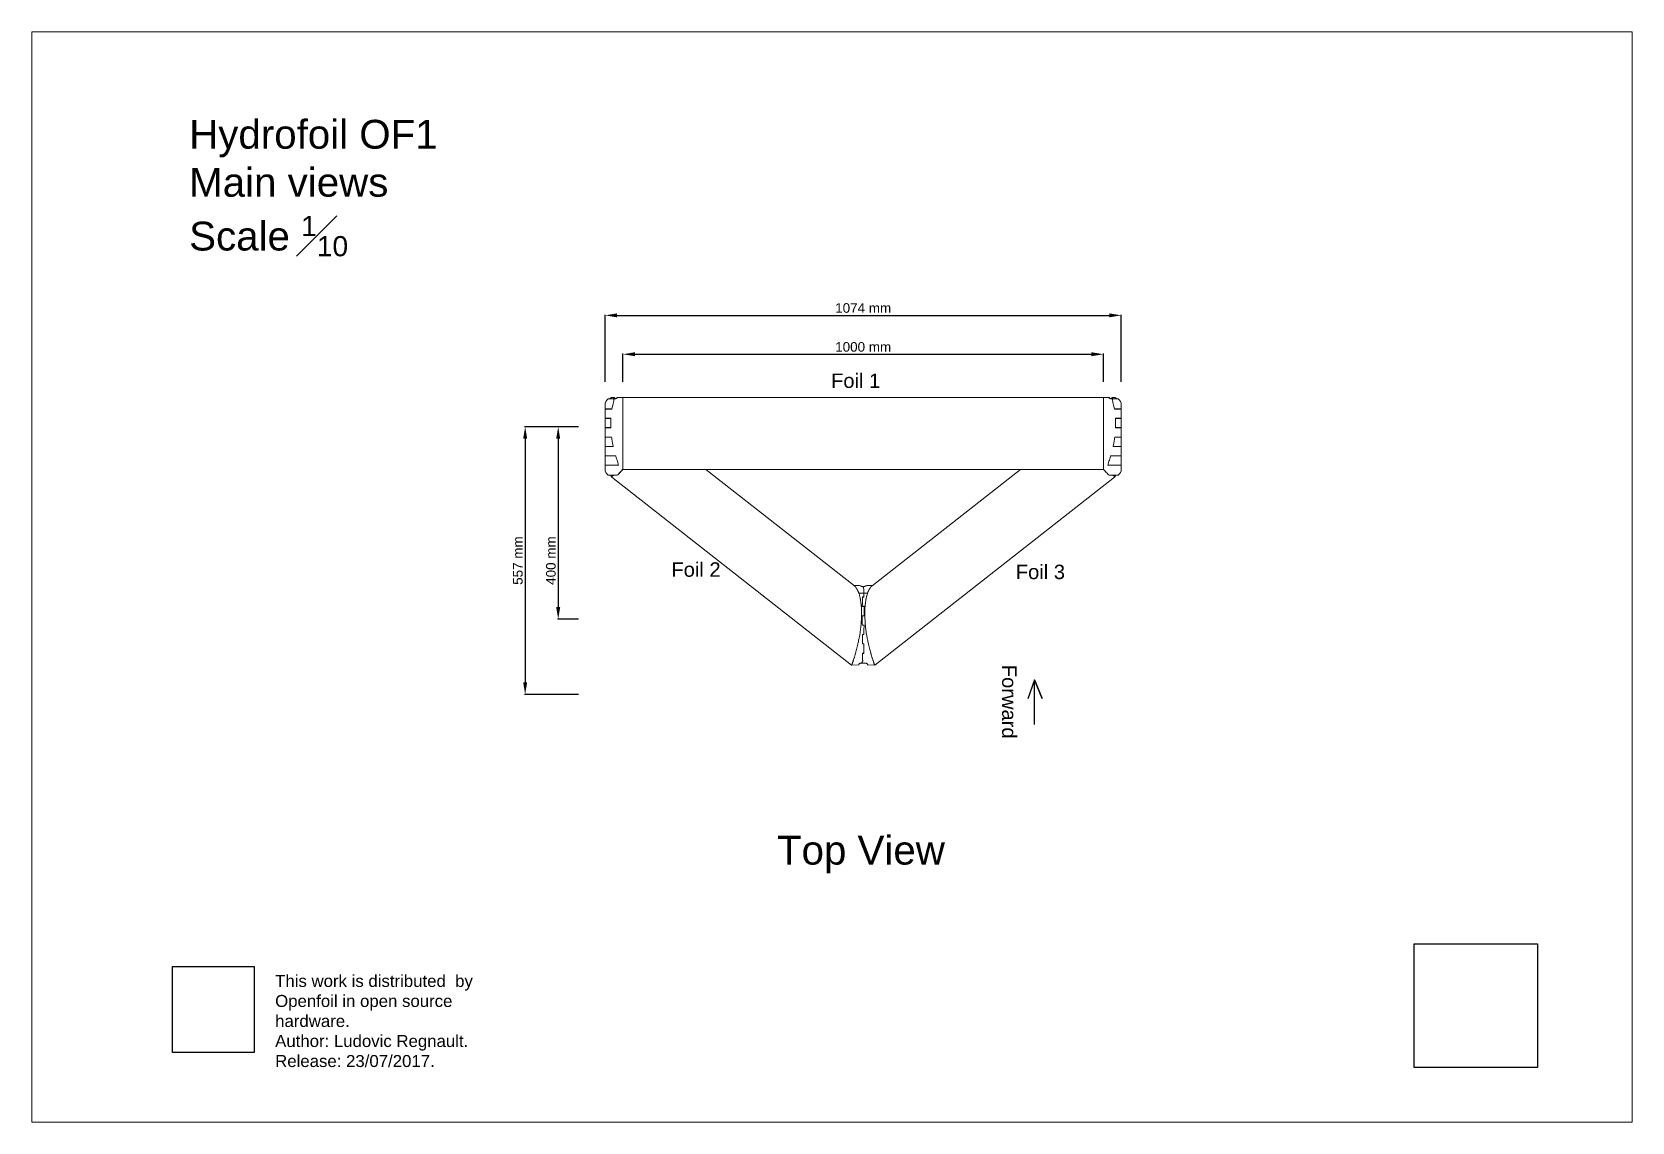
# Paper-space layout '2' of a CAD drawing. Header units: millimetres. Extents: x -23 to 310, y -9 to 218.
# The model-space entities are those that its viewports show. They can reach past a viewport. Long polylines and large blocks are cut down to what shows.
import ezdxf

# ---------------------------------------------------------------- set-up
doc = ezdxf.new("R2010")
doc.units = ezdxf.units.MM
doc.header["$LTSCALE"] = 0.05
doc.layers.add('Cotation', color=8, linetype='Continuous', lineweight=9)
doc.layers.add('OF1', color=7, linetype='Continuous', lineweight=15)
doc.layers.add('Text', color=8, linetype='Continuous')
doc.styles.get("Standard").update_dxf_attribs({"font": 'arial.ttf'})
doc.dimstyles.new('ISO-25', dxfattribs={"dimtxt": 2.5, "dimasz": 2.5, "dimexe": 1.25, "dimexo": 0.625, "dimtad": 1, "dimtxsty": 'Standard', "dimcen": 2.5, "dimadec": 0, "dimazin": 0, "dimtfac": 1, "dimtmove": 0, "dimatfit": 3, "dimfxl": 1, "dimarcsym": 0})
picture_1 = doc.add_image_def('image1.jpg', size_in_pixel=(2362, 2362))
picture_2 = doc.add_image_def('image2.png', size_in_pixel=(761, 800))

psp = doc.layouts.new('2')

# ---------------------------------------------------------------- texts
at = {"color": 144, "true_color": 0x07839c, "insert": (27.79, 21.35), "char_height": 2.5, "attachment_point": 1}
psp.add_mtext_dynamic_manual_height_columns('This work is distributed  by Openfoil in open source hardware.\\PAuthor: Ludovic Regnault.\\PRelease: 23/07/2017.', width=53.1151, gutter_width=12.5, heights=[0], dxfattribs=at)
at = {"layer": 'Text', "insert": (9.9, 199.38), "char_height": 6, "attachment_point": 1}
psp.add_mtext_dynamic_manual_height_columns('\\A1;Hydrofoil OF1\\PMain views\\PScale {\\H0.7x;\\S1#10;}', width=81.4695, gutter_width=50, heights=[0], dxfattribs=at)

msp = doc.modelspace()

# ---------------------------------------------------------------- texts
at = {"layer": 'Text'}
for s, height, p in [('Foil 1', 30, (10342.9, 11128.2)), ('Foil 2', 30, (10010.7, 10735.1)), ('Foil 3', 30, (10727.3, 10730.2)), ('Top View', 60, (10230.4, 10135.8))]:
    msp.add_text(s, height=height, dxfattribs=at).set_placement(p)
msp.add_text('Forward', height=30, rotation=270, dxfattribs=at).set_placement((10698.9, 10551.8))

# ---------------------------------------------------------------- blocks, each defined once
blk = doc.blocks.new('*D1')
at = {"layer": 'Cotation', "color": 0, "lineweight": -2, "transparency": 16777216}
for p, q in [((9817.3, 11047.4), (9773.9, 11047.4)), ((9775.2, 11022.4), (9775.2, 10671.9)), ((9817.3, 10646.9), (9773.9, 10646.9))]:
    blk.add_line(p, q, dxfattribs=at)
at = {"layer": 'Cotation', "color": 0, "transparency": 16777216}
for points in [[(9771, 11022.4), (9779.3, 11022.4), (9775.2, 11047.4)], [(9771, 10671.9), (9779.3, 10671.9), (9775.2, 10646.9)]]:
    blk.add_solid(points, dxfattribs=at)
at = {"layer": 'Defpoints', "color": 0, "transparency": 16777216}
for p in [(9817.9, 11047.4), (9775.2, 10646.9), (9817.9, 10646.9)]:
    blk.add_point(p, dxfattribs=at)
at = {"layer": 'Cotation', "color": 0, "transparency": 16777216, "insert": (9760, 10768.7), "char_height": 20, "attachment_point": 5, "rotation": 90}
blk.add_mtext('400 mm', dxfattribs=at)
blk = doc.blocks.new('*D2')
at = {"layer": 'Cotation', "color": 0, "lineweight": -2, "transparency": 16777216}
for p, q in [((9817.3, 11047.4), (9705.2, 11047.4)), ((9706.4, 11022.4), (9706.4, 10515)), ((9817.3, 10490), (9705.2, 10490))]:
    blk.add_line(p, q, dxfattribs=at)
at = {"layer": 'Cotation', "color": 0, "transparency": 16777216}
for points in [[(9702.3, 11022.4), (9710.6, 11022.4), (9706.4, 11047.4)], [(9702.3, 10515), (9710.6, 10515), (9706.4, 10490)]]:
    blk.add_solid(points, dxfattribs=at)
at = {"layer": 'Defpoints', "color": 0, "transparency": 16777216}
for p in [(9817.9, 11047.4), (9706.4, 10490), (9817.9, 10490)]:
    blk.add_point(p, dxfattribs=at)
at = {"layer": 'Cotation', "color": 0, "transparency": 16777216, "insert": (9691.3, 10768.7), "char_height": 20, "attachment_point": 5, "rotation": 90}
blk.add_mtext('557 mm', dxfattribs=at)
blk = doc.blocks.new('*D3')
at = {"layer": 'Cotation', "color": 0, "lineweight": -2, "transparency": 16777216}
for p, q in [((9910, 11141.1), (9910, 11199.6)), ((9935, 11198.3), (10884.6, 11198.3)), ((10909.6, 11141.1), (10909.6, 11199.6))]:
    blk.add_line(p, q, dxfattribs=at)
at = {"layer": 'Cotation', "color": 0, "transparency": 16777216}
for points in [[(9935, 11202.5), (9935, 11194.2), (9910, 11198.3)], [(10884.6, 11202.5), (10884.6, 11194.2), (10909.6, 11198.3)]]:
    blk.add_solid(points, dxfattribs=at)
at = {"layer": 'Defpoints', "color": 0, "transparency": 16777216}
for p in [(10909.6, 11198.3), (9910, 11140.4), (10909.6, 11140.4)]:
    blk.add_point(p, dxfattribs=at)
at = {"layer": 'Cotation', "color": 0, "transparency": 16777216, "insert": (10409.8, 11213.5), "char_height": 20, "attachment_point": 5}
blk.add_mtext('1000 mm', dxfattribs=at)
blk = doc.blocks.new('*D4')
at = {"layer": 'Cotation', "color": 0, "lineweight": -2, "transparency": 16777216}
for p, q in [((9872.7, 11141.1), (9872.7, 11280.5)), ((9897.7, 11279.3), (10921.8, 11279.3)), ((10946.8, 11141.1), (10946.8, 11280.5))]:
    blk.add_line(p, q, dxfattribs=at)
at = {"layer": 'Cotation', "color": 0, "transparency": 16777216}
for points in [[(9897.7, 11283.4), (9897.7, 11275.1), (9872.7, 11279.3)], [(10921.8, 11283.4), (10921.8, 11275.1), (10946.8, 11279.3)]]:
    blk.add_solid(points, dxfattribs=at)
at = {"layer": 'Defpoints', "color": 0, "transparency": 16777216}
for p in [(10946.8, 11279.3), (9872.7, 11140.4), (10946.8, 11140.4)]:
    blk.add_point(p, dxfattribs=at)
at = {"layer": 'Cotation', "color": 0, "transparency": 16777216, "insert": (10409.8, 11294.5), "char_height": 20, "attachment_point": 5}
blk.add_mtext('1074 mm', dxfattribs=at)

# ---------------------------------------------------------------- dimensions: what is measured, and where the dimension line sits
at = {"layer": 'Cotation'}
for base, p1, p2, angle, picture, middle in [((10946.8, 11279.3), (9872.7, 11140.4), (10946.8, 11140.4), 0, '*D4', (10409.8, 11279.3)), ((9706.4, 10490), (9817.9, 11047.4), (9817.9, 10490), 270, '*D2', (9706.4, 10768.7)), ((9775.1822, 10646.9335), (9817.8883, 11047.3875), (9817.8883, 10646.9335), 270, '*D1', (9775.1822, 10768.669))]:
    dim = msp.add_linear_dim(base=base, p1=p1, p2=p2, angle=angle, dimstyle='ISO-25', override={"dimtxt": 20, "dimasz": 25, "dimgap": 5, "dimdec": 0, "dimpost": ' mm'}, dxfattribs=at)
    dim.commit()
    dim.dimension.update_dxf_attribs({"geometry": picture, "text_midpoint": middle, "dimtype": 161})
dim = msp.add_aligned_dim(p1=(9910, 11140.4), p2=(10909.6, 11140.4), distance=57.9, dimstyle='ISO-25', override={"dimtxt": 20, "dimasz": 25, "dimgap": 5, "dimdec": 0, "dimpost": ' mm'}, dxfattribs=at)
dim.commit()
dim.dimension.update_dxf_attribs({"geometry": '*D3', "text_midpoint": (10409.8, 11213.5)})

# ---------------------------------------------------------------- linework, layer by layer
at = {"layer": 'OF1'}
for p, q in [((9872.7, 11092.5), (9872.7, 11084.5)), ((9891.2, 11105.4), (9879.2, 11105.4)), ((9883, 11106.2), (9884.2, 11106.9)), ((9887.6, 11087.2), (9887, 11084.1)), ((9889.1, 11092.5), (9887.6, 11087.2)), ((9888.2, 11108.3), (9891, 11108.5)), ((9889.6, 11094.8), (9889.1, 11092.5)), ((9890.5, 11099.5), (9890, 11097.1)), ((9891.1, 11103.7), (9890.8, 11101.8)), ((9891.2, 11108.5), (9891.2, 11108.5)), ((9891.2, 11105.4), (9891.2, 11105.3)), ((9893.8, 11106.7), (9892.1, 11107.3)), ((9892.1, 11107.3), (9893.3, 11106.8)), ((9892.6, 11107.8), (9894.6, 11106.2)), ((9892.9, 11107.5), (9892.9, 11107.5)), ((9893, 11107.5), (9892.9, 11107.5)), ((9893.7, 11106.8), (9893.6, 11106.9)), ((9893.8, 11106.7), (9893.7, 11106.8)), ((9893.9, 11106.6), (9893.8, 11106.7)), ((9893.8, 11106.7), (9893.8, 11106.7)), ((9894.5, 11106.3), (9895.2, 11106)), ((9897.5, 11107.6), (9898, 11108.1)), ((9910, 11108.4), (9910, 11108.5)), ((9910, 11108.5), (9910, 11108.5)), ((9910, 11108.5), (9910, 11108.5)), ((9910, 11108.5), (10909.6, 11108.5)), ((9910, 11108.4), (9910, 11108.4)), ((9910, 11108.4), (9910, 11108.4)), ((9910, 11108.4), (9910, 11108.4)), ((9910, 11108.4), (9910, 11108.4)), ((9910, 11108.4), (9910, 11108.4)), ((9910, 11108.4), (9910, 11108.4)), ((9910, 11108.4), (9910, 11108.4)), ((9910, 11108.4), (9910, 11108.4)), ((9910, 11108.4), (9910, 11108.3)), ((9910, 11108.2), (9910, 11108.3)), ((9910, 11108.3), (9910, 11108.3)), ((9910, 11108.3), (9910, 11108.3)), ((9910, 11108.3), (9910, 11108.3)), ((9910, 11108.3), (9910, 11108.3)), ((9910, 11108.1), (9910, 11108.2)), ((9910, 11108.2), (9910, 11108.2)), ((9910, 11108.2), (9910, 11108.2)), ((9910, 11108.2), (9910, 11108.2)), ((9910, 11108), (9910, 11108.1)), ((9910, 11108.1), (9910, 11108.1)), ((9910, 11108.1), (9910, 11108.1)), ((9910, 11108.1), (9910, 11108.1)), ((9910, 11107.9), (9910, 11108)), ((9910, 11108), (9910, 11108)), ((9910, 11107.9), (9910, 11107.9)), ((9910, 11107.9), (9910, 11107.9)), ((9910, 11107.9), (9910, 11107.8)), ((9910, 11107.8), (9910, 11107.8)), ((9910, 11107.8), (9910, 11107.7)), ((9910, 11107.7), (9910, 11107.7)), ((9910, 11107.7), (9910, 11107.6)), ((9910, 11107.4), (9910, 11107.6)), ((9910, 11107.6), (9910, 11107.6)), ((9910, 11107.6), (9910, 11107.6)), ((9910, 11107.6), (9910, 11107.6)), ((9910, 11107.4), (9910, 11107.3)), ((9910, 11107.2), (9910, 11107.3)), ((9910, 11107.2), (9910, 11107.1)), ((9910, 11107.1), (9910, 11107.1)), ((9910, 11107.1), (9910, 11106.9)), ((9910, 11106.8), (9910, 11106.9)), ((9910, 11106.8), (9910, 11106.7)), ((9910, 11106.6), (9910, 11106.7)), ((9910, 11106.5), (9910, 11106.6)), ((9910, 11106.6), (9910, 11106.6)), ((9910, 11106.5), (9910, 11106.4)), ((9910, 11106.4), (9910, 11106.4)), ((9910, 11106.4), (9910, 11106.3)), ((9910, 11106.2), (9910, 11106.3)), ((9910, 11106.1), (9910, 11106.2)), ((9910, 11106.2), (9910, 11106.2)), ((9910, 11106), (9910, 11106.1)), ((9910, 11106.1), (9910, 11106.1)), ((9910, 11106), (9910, 11105.9)), ((9910, 11105.8), (9910, 11105.9)), ((9910, 11105.7), (9910, 11105.8)), ((9910, 11105.8), (9910, 11105.8)), ((9910, 11105.7), (9910, 11105.6)), ((9910, 11105.6), (9910, 11105.6)), ((9910, 11105.6), (9910, 11105.6)), ((9910, 11105.6), (9910, 11105.5)), ((9910, 11105.4), (9910, 11105.5)), ((9910, 11105.4), (9910, 11105.3)), ((9910, 11105.3), (9910, 11105.3)), ((9910, 11105.3), (9910, 11105)), ((9910, 11104.9), (9910, 11105)), ((9910, 11104.8), (9910, 11104.9)), ((9910, 11104.9), (9910, 11104.9)), ((9910, 11104.8), (9910, 11104.7)), ((9910, 11104.6), (9910, 11104.7)), ((9910, 11104.5), (9910, 11104.6)), ((9910, 11104.6), (9910, 11104.6)), ((9910, 11104.3), (9910, 11104.5)), ((9910, 11104.3), (9910, 11104.2)), ((9910, 11104.2), (9910, 11104.2)), ((9910, 11104.2), (9910, 11104.1)), ((9910, 11104), (9910, 11104.1)), ((9910, 11104), (9910, 11103.9)), ((9910, 11103.9), (9910, 11103.9)), ((9910, 11103.9), (9910, 11103.8)), ((9910, 11103.7), (9910, 11103.8)), ((9910, 11103.7), (9910, 11103.6)), ((9910, 11103.6), (9910, 11103.6)), ((9910, 11103.6), (9910, 11103.5)), ((9910, 11103.3), (9910, 11103.5)), ((9910, 11103.2), (9910, 11103.3)), ((9910, 11103.2), (9910, 11103.1)), ((9910, 11103.1), (9910, 11103.1)), ((9910, 11103.1), (9910, 11102.8)), ((9910, 11102.8), (9910, 11102.8)), ((9910, 11102.8), (9910, 11102.6)), ((9910, 11102.6), (9910, 11102.6)), ((9910, 11102.6), (9910, 11102.3)), ((9910, 11102.3), (9910, 11102.3)), ((9910, 11102.3), (9910, 11102.1)), ((9910, 11102.1), (9910, 11102.1)), ((9910, 11102.1), (9910, 11102.1)), ((9910, 11102.1), (9910, 11101.8)), ((9910, 11101.6), (9910, 11101.8)), ((9910, 11101.6), (9910, 11101.5)), ((9910, 11101.3), (9910, 11101.5)), ((9910, 11101.3), (9910, 11101.1)), ((9910, 11100.9), (9910, 11101.1)), ((9910, 11100.9), (9910, 11100.8)), ((9910, 11100.5), (9910, 11100.8)), ((9910, 11100.8), (9910, 11100.8)), ((9910, 11100.5), (9910, 11100.4)), ((9910, 11100.2), (9910, 11100.4)), ((9910, 11100.2), (9910, 11100.1)), ((9910, 11099.5), (9910, 11100.1)), ((9910, 11099.4), (9910, 11099.5)), ((9910, 11099.4), (9910, 11099.3)), ((9910, 11099), (9910, 11099.3)), ((9910, 11099), (9910, 11098.9)), ((9910, 11098.6), (9910, 11098.9)), ((9910, 11098.6), (9910, 11098.5)), ((9910, 11098.2), (9910, 11098.5)), ((9910, 11098.2), (9910, 11098.1)), ((9910, 11097.8), (9910, 11098.1)), ((9910, 11098.1), (9910, 11098.1)), ((9910, 11097.8), (9910, 11097.7)), ((9910, 11097.4), (9910, 11097.7)), ((9910, 11097.4), (9910, 11097.3)), ((9910, 11097), (9910, 11097.3)), ((9910, 11097), (9910, 11096.8)), ((9910, 11096.8), (9910, 11096.8)), ((9910, 11096.8), (9910, 11096)), ((9910, 11095.9), (9910, 11096)), ((9910, 11095.9), (9910, 11095.4)), ((9910, 11095.3), (9910, 11095.4)), ((9910, 11095.4), (9910, 11095.4)), ((9910, 11095.3), (9910, 11095)), ((9910, 11095), (9910, 11095)), ((9910, 11095), (9910, 11094.7)), ((9910, 11094.6), (9910, 11094.7)), ((9910, 11094.6), (9910, 11094.3)), ((9910, 11094.3), (9910, 11094.3)), ((9910, 11094.3), (9910, 11094)), ((9910, 11093.9), (9910, 11094)), ((9910, 11093.8), (9910, 11093.9)), ((9910, 11093.6), (9910, 11093.8)), ((9910, 11093.8), (9910, 11093.8)), ((9910, 11093.6), (9910, 11093.4)), ((9910, 11093.4), (9910, 11093.4)), ((9910, 11093.4), (9910, 11093.1)), ((9910, 11092.8), (9910, 11093.1)), ((9910, 11092.5), (9910, 11092.8)), ((9910, 11092.8), (9910, 11092.8)), ((9910, 11092.5), (9910, 11092.4)), ((9910, 11092.4), (9910, 11092.1)), ((9910, 11092.4), (9910, 11092.4)), ((9910, 11092.1), (9910, 11092)), ((9910, 11092), (9910, 11091.8)), ((9910, 11091.8), (9910, 11091.7)), ((9910, 11091.7), (9910, 11091.5)), ((9910, 11091.5), (9910, 11091.4)), ((9910, 11091.4), (9910, 11091.1)), ((9910, 11091.1), (9910, 11090.1)), ((9910, 11091.1), (9910, 11091.1)), ((9910, 11090.1), (9910, 11089.8)), ((9910, 11090.1), (9910, 11090.1)), ((9910, 11089.8), (9910, 11089.6)), ((9910, 11089.6), (9910, 11089.4)), ((9910, 11089.4), (9910, 11089.3)), ((9910, 11089.3), (9910, 11089.1)), ((9910, 11089.1), (9910, 11089)), ((9910, 11089), (9910, 11088.7)), ((9910, 11088.7), (9910, 11088.6)), ((9910, 11088.6), (9910, 11088.4)), ((9910, 11088.4), (9910, 11088.3)), ((9910, 11088.3), (9910, 11088)), ((9910, 11088), (9910, 11087.7)), ((9910, 11088), (9910, 11088)), ((9910, 11087.7), (9910, 11087.6)), ((9910, 11087.6), (9910, 11087.3)), ((9910, 11087.3), (9910, 11087.2)), ((9910, 11087.2), (9910, 11087.2)), ((9910, 11087.2), (9910, 11086.8)), ((9910, 11086.8), (9910, 11086.6)), ((10909.6, 11108.4), (10909.6, 11108.5)), ((10909.6, 11108.5), (10909.6, 11108.5)), ((10909.6, 11108.5), (10909.6, 11108.5)), ((10909.6, 11108.4), (10909.6, 11108.4)), ((10909.6, 11108.4), (10909.6, 11108.4)), ((10909.6, 11108.4), (10909.6, 11108.4)), ((10909.6, 11108.3), (10909.6, 11108.4)), ((10909.6, 11108.4), (10909.6, 11108.4)), ((10909.6, 11108.4), (10909.6, 11108.4)), ((10909.6, 11108.4), (10909.6, 11108.4)), ((10909.6, 11108.2), (10909.6, 11108.3)), ((10909.6, 11108.3), (10909.6, 11108.3)), ((10909.6, 11108.3), (10909.6, 11108.3)), ((10909.6, 11108.3), (10909.6, 11108.3)), ((10909.6, 11108.3), (10909.6, 11108.3)), ((10909.6, 11108.3), (10909.6, 11108.3)), ((10909.6, 11108.1), (10909.6, 11108.2)), ((10909.6, 11108.2), (10909.6, 11108.2)), ((10909.6, 11108.2), (10909.6, 11108.2)), ((10909.6, 11108.2), (10909.6, 11108.2)), ((10909.6, 11108), (10909.6, 11108.1)), ((10909.6, 11108.1), (10909.6, 11108.1)), ((10909.6, 11107.9), (10909.6, 11108)), ((10909.6, 11107.9), (10909.6, 11107.9)), ((10909.6, 11107.8), (10909.6, 11107.9)), ((10909.6, 11107.8), (10909.6, 11107.8)), ((10909.6, 11107.7), (10909.6, 11107.8)), ((10909.6, 11107.7), (10909.6, 11107.7)), ((10909.6, 11107.6), (10909.6, 11107.7)), ((10909.6, 11107.4), (10909.6, 11107.6)), ((10909.6, 11107.6), (10909.6, 11107.6)), ((10909.6, 11107.6), (10909.6, 11107.6)), ((10909.6, 11107.6), (10909.6, 11107.6)), ((10909.6, 11107), (10909.6, 11107.4)), ((10909.6, 11106.9), (10909.6, 11107)), ((10909.6, 11106.8), (10909.6, 11106.9)), ((10909.6, 11106.8), (10909.6, 11106.8)), ((10909.6, 11106.7), (10909.6, 11106.8)), ((10909.6, 11106.6), (10909.6, 11106.7)), ((10909.6, 11106.5), (10909.6, 11106.6)), ((10909.6, 11106.6), (10909.6, 11106.6)), ((10909.6, 11106.6), (10909.6, 11106.6)), ((10909.6, 11106.4), (10909.6, 11106.5)), ((10909.6, 11106.3), (10909.6, 11106.4)), ((10909.6, 11106.2), (10909.6, 11106.3)), ((10909.6, 11106.3), (10909.6, 11106.3)), ((10909.6, 11106.1), (10909.6, 11106.2)), ((10909.6, 11106), (10909.6, 11106.1)), ((10909.6, 11106.1), (10909.6, 11106.1)), ((10909.6, 11106.1), (10909.6, 11106.1)), ((10909.6, 11105.9), (10909.6, 11106)), ((10909.6, 11105.8), (10909.6, 11105.9)), ((10909.6, 11105.6), (10909.6, 11105.8)), ((10909.6, 11105.8), (10909.6, 11105.8)), ((10909.6, 11105.4), (10909.6, 11105.6)), ((10909.6, 11105.3), (10909.6, 11105.4)), ((10909.6, 11105.3), (10909.6, 11105.3)), ((10909.6, 11105), (10909.6, 11105.3)), ((10909.6, 11104.9), (10909.6, 11105)), ((10909.6, 11104.8), (10909.6, 11104.9)), ((10909.6, 11104.9), (10909.6, 11104.9)), ((10909.6, 11104.7), (10909.6, 11104.8)), ((10909.6, 11104.6), (10909.6, 11104.7)), ((10909.6, 11104.5), (10909.6, 11104.6)), ((10909.6, 11104.6), (10909.6, 11104.6)), ((10909.6, 11104.3), (10909.6, 11104.5)), ((10909.6, 11104.2), (10909.6, 11104.3)), ((10909.6, 11104.1), (10909.6, 11104.2)), ((10909.6, 11104), (10909.6, 11104.1)), ((10909.6, 11104.1), (10909.6, 11104.1)), ((10909.6, 11103.9), (10909.6, 11104)), ((10909.6, 11103.8), (10909.6, 11103.9)), ((10909.6, 11103.7), (10909.6, 11103.8)), ((10909.6, 11103.8), (10909.6, 11103.8)), ((10909.6, 11103.6), (10909.6, 11103.7)), ((10909.6, 11103.5), (10909.6, 11103.6)), ((10909.6, 11103.3), (10909.6, 11103.5)), ((10909.6, 11103.5), (10909.6, 11103.5)), ((10909.6, 11103.2), (10909.6, 11103.3)), ((10909.6, 11103.1), (10909.6, 11103.2)), ((10909.6, 11103), (10909.6, 11103.1)), ((10909.6, 11102.8), (10909.6, 11103)), ((10909.6, 11102.8), (10909.6, 11102.8)), ((10909.6, 11102.6), (10909.6, 11102.8)), ((10909.6, 11102.5), (10909.6, 11102.6)), ((10909.6, 11102.1), (10909.6, 11102.5)), ((10909.6, 11102.1), (10909.6, 11102.1)), ((10909.6, 11101.8), (10909.6, 11102.1)), ((10909.6, 11101.6), (10909.6, 11101.8)), ((10909.6, 11101.5), (10909.6, 11101.6)), ((10909.6, 11101.2), (10909.6, 11101.5)), ((10909.6, 11101.1), (10909.6, 11101.2)), ((10909.6, 11100.9), (10909.6, 11101.1)), ((10909.6, 11100.8), (10909.6, 11100.9)), ((10909.6, 11100.5), (10909.6, 11100.8)), ((10909.6, 11100.8), (10909.6, 11100.8)), ((10909.6, 11100.4), (10909.6, 11100.5)), ((10909.6, 11100.2), (10909.6, 11100.4)), ((10909.6, 11100.1), (10909.6, 11100.2)), ((10909.6, 11099.5), (10909.6, 11100.1)), ((10909.6, 11099.3), (10909.6, 11099.5)), ((10909.6, 11099), (10909.6, 11099.3)), ((10909.6, 11099.3), (10909.6, 11099.3)), ((10909.6, 11098.9), (10909.6, 11099)), ((10909.6, 11098.6), (10909.6, 11098.9)), ((10909.6, 11098.5), (10909.6, 11098.6)), ((10909.6, 11098.2), (10909.6, 11098.5)), ((10909.6, 11098.1), (10909.6, 11098.2)), ((10909.6, 11097.8), (10909.6, 11098.1)), ((10909.6, 11098.1), (10909.6, 11098.1)), ((10909.6, 11097.7), (10909.6, 11097.8)), ((10909.6, 11097.3), (10909.6, 11097.7)), ((10909.6, 11097.2), (10909.6, 11097.3)), ((10909.6, 11097), (10909.6, 11097.2)), ((10909.6, 11096.8), (10909.6, 11097)), ((10909.6, 11096.8), (10909.6, 11096.8)), ((10909.6, 11096.4), (10909.6, 11096.8)), ((10909.6, 11096.3), (10909.6, 11096.4)), ((10909.6, 11096), (10909.6, 11096.3)), ((10909.6, 11095.9), (10909.6, 11096)), ((10909.6, 11095.4), (10909.6, 11095.9)), ((10909.6, 11095.3), (10909.6, 11095.4)), ((10909.6, 11095.4), (10909.6, 11095.4)), ((10909.6, 11095), (10909.6, 11095.3)), ((10909.6, 11095), (10909.6, 11095)), ((10909.6, 11094.7), (10909.6, 11095)), ((10909.6, 11094.6), (10909.6, 11094.7)), ((10909.6, 11094.3), (10909.6, 11094.6)), ((10909.6, 11094.3), (10909.6, 11094.3)), ((10909.6, 11093.9), (10909.6, 11094.3)), ((10909.6, 11093.9), (10909.6, 11093.9)), ((10909.6, 11093.9), (10909.6, 11093.9)), ((10909.6, 11093.7), (10909.6, 11093.9)), ((10909.6, 11093.6), (10909.6, 11093.7)), ((10909.6, 11093.4), (10909.6, 11093.6)), ((10909.6, 11093.3), (10909.6, 11093.4)), ((10909.6, 11093.1), (10909.6, 11093.3)), ((10909.6, 11092.5), (10909.6, 11093.1)), ((10909.6, 11092.4), (10909.6, 11092.5)), ((10909.6, 11092.4), (10909.6, 11092.2)), ((10909.6, 11092), (10909.6, 11092.2)), ((10909.6, 11092), (10909.6, 11091.8)), ((10909.6, 11091.7), (10909.6, 11091.8)), ((10909.6, 11091.7), (10909.6, 11091.5)), ((10909.6, 11091.4), (10909.6, 11091.5)), ((10909.6, 11091.4), (10909.6, 11091.1)), ((10909.6, 11091.1), (10909.6, 11090.8)), ((10909.6, 11091.1), (10909.6, 11091.1)), ((10909.6, 11090.7), (10909.6, 11090.8)), ((10909.6, 11090.7), (10909.6, 11090.5)), ((10909.6, 11090.4), (10909.6, 11090.5)), ((10909.6, 11090.4), (10909.6, 11090.1)), ((10909.6, 11090.1), (10909.6, 11089.8)), ((10909.6, 11090.1), (10909.6, 11090.1)), ((10909.6, 11089.7), (10909.6, 11089.8)), ((10909.6, 11089.7), (10909.6, 11089.5)), ((10909.6, 11089.4), (10909.6, 11089.5)), ((10909.6, 11089.4), (10909.6, 11089.1)), ((10909.6, 11089), (10909.6, 11089.1)), ((10909.6, 11089), (10909.6, 11088.7)), ((10909.6, 11088.6), (10909.6, 11088.7)), ((10909.6, 11088.6), (10909.6, 11088.5)), ((10909.6, 11088.3), (10909.6, 11088.5)), ((10909.6, 11088.3), (10909.6, 11088.1)), ((10909.6, 11088), (10909.6, 11088.1)), ((10909.6, 11088), (10909.6, 11087.7)), ((10909.6, 11087.6), (10909.6, 11087.7)), ((10909.6, 11087.6), (10909.6, 11087.4)), ((10909.6, 11087.2), (10909.6, 11087.4)), ((10909.6, 11087.2), (10909.6, 11087.2)), ((10909.6, 11086.9), (10909.6, 11087.2)), ((10909.6, 11086.9), (10909.6, 11086.8)), ((10909.6, 11086.6), (10909.6, 11086.8)), ((10922.1, 11107.6), (10921.6, 11108.1)), ((10925, 11106.3), (10924.4, 11106)), ((10925, 11106.2), (10926.9, 11107.8)), ((10925.7, 11106.6), (10925.8, 11106.7)), ((10925.8, 11106.7), (10927.5, 11107.3)), ((10925.8, 11106.7), (10925.9, 11106.8)), ((10925.8, 11106.7), (10925.8, 11106.7)), ((10925.9, 11106.8), (10925.9, 11106.9)), ((10927.5, 11107.3), (10926.3, 11106.8)), ((10926.5, 11107.5), (10926.6, 11107.5)), ((10926.6, 11107.5), (10926.6, 11107.5)), ((10928.3, 11108.5), (10928.3, 11108.5)), ((10928.4, 11105.4), (10928.4, 11105.3)), ((10928.4, 11105.4), (10940.3, 11105.4)), ((10928.5, 11103.7), (10928.7, 11101.8)), ((10928.6, 11108.5), (10931.4, 11108.3)), ((10929.1, 11099.5), (10929.5, 11097.1)), ((10930, 11094.8), (10930.5, 11092.5)), ((10930.5, 11092.5), (10932, 11087.2)), ((10932, 11087.2), (10932.6, 11084.1)), ((10936.6, 11106.2), (10935.3, 11106.9)), ((10946.8, 11092.5), (10946.8, 11084.5)), ((9887.2, 11084.5), (9872.7, 11084.5)), ((9887, 11084.1), (9872.7, 11084.1)), ((9872.7, 11084.1), (9872.7, 11065)), ((9884.9, 11065), (9872.7, 11065)), ((9884.9, 11064.6), (9872.7, 11064.6)), ((9872.7, 11064.6), (9872.7, 11045.5)), ((9874.3, 11084.1), (9874.3, 11084.5)), ((9874.3, 11064.6), (9874.3, 11065)), ((9883.4, 11084.5), (9883.4, 11084.1)), ((9883.4, 11065), (9883.4, 11064.6)), ((9884.8, 11060.6), (9884.7, 11055.2)), ((9884.7, 11055.2), (9884.8, 11049.9)), ((9884.9, 11065), (9884.8, 11060.6)), ((9887.1, 11084.1), (9887, 11084.1)), ((9910, 11086.6), (9910, 11086.5)), ((9910, 11086.5), (9910, 11086.4)), ((9910, 11086.4), (9910, 11086.1)), ((9910, 11086.1), (9910, 11086)), ((9910, 11086), (9910, 11085.6)), ((9910, 11085.6), (9910, 11085.6)), ((9910, 11085.6), (9910, 11085.4)), ((9910, 11085.4), (9910, 11085.2)), ((9910, 11085.2), (9910, 11085)), ((9910, 11085), (9910, 11084.8)), ((9910, 11084.8), (9910, 11084.6)), ((9910, 11084.6), (9910, 11084.5)), ((9910, 11084.5), (9910, 11084.3)), ((9910, 11084.3), (9910, 11084.1)), ((9910, 11084.1), (9910, 11083.8)), ((9910, 11083.8), (9910, 11083.6)), ((9910, 11083.6), (9910, 11083.5)), ((9910, 11083.5), (9910, 11081.9)), ((9910, 11081.9), (9910, 11081.8)), ((9910, 11081.8), (9910, 11081.2)), ((9910, 11081.2), (9910, 11081.2)), ((9910, 11081.2), (9910, 11080.5)), ((9910, 11080.5), (9910, 11080.5)), ((9910, 11080.5), (9910, 11079.9)), ((9910, 11079.9), (9910, 11079.8)), ((9910, 11079.8), (9910, 11079.3)), ((9910, 11079.3), (9910, 11079.2)), ((9910, 11079.2), (9910, 11078.5)), ((9910, 11078.5), (9910, 11078.5)), ((9910, 11078.5), (9910, 11077.9)), ((9910, 11077.9), (9910, 11077.9)), ((9910, 11077.9), (9910, 11077.2)), ((9910, 11077.2), (9910, 11077.2)), ((9910, 11077.2), (9910, 11076.8)), ((9910, 11076.8), (9910, 11076.5)), ((9910, 11076.5), (9910, 11076.3)), ((9910, 11076.3), (9910, 11076)), ((9910, 11076), (9910, 11075.6)), ((9910, 11075.6), (9910, 11075.4)), ((9910, 11075.4), (9910, 11074.8)), ((9910, 11074.8), (9910, 11074.6)), ((9910, 11074.6), (9910, 11074.1)), ((9910, 11074.1), (9910, 11073.9)), ((9910, 11073.9), (9910, 11073.2)), ((9910, 11073.2), (9910, 11073.1)), ((9910, 11073.1), (9910, 11072.5)), ((9910, 11072.5), (9910, 11072.3)), ((9910, 11072.3), (9910, 11071.7)), ((9910, 11071.7), (9910, 11071.4)), ((9910, 11071.4), (9910, 11071.2)), ((9910, 11071.2), (9910, 11071)), ((9910, 11071), (9910, 11069.6)), ((9910, 11071), (9910, 11071)), ((9910, 11069.6), (9910, 11069.4)), ((9910, 11069.4), (9910, 11068.8)), ((9910, 11068.8), (9910, 11068.6)), ((9910, 11068.6), (9910, 11068.5)), ((9910, 11068.5), (9910, 11068.1)), ((9910, 11068.1), (9910, 11068)), ((9910, 11068), (9910, 11067.5)), ((9910, 11067.5), (9910, 11067.5)), ((9910, 11067.5), (9910, 11067.1)), ((9910, 11067.1), (9910, 11066.9)), ((9910, 11066.9), (9910, 11066.5)), ((9910, 11066.5), (9910, 11066.4)), ((9910, 11066.4), (9910, 11066)), ((9910, 11066), (9910, 11065.9)), ((9910, 11065.9), (9910, 11065.8)), ((9910, 11065.8), (9910, 11065.5)), ((9910, 11065.5), (9910, 11065.4)), ((9910, 11065.4), (9910, 11065.1)), ((9910, 11065.1), (9910, 11065)), ((9910, 11065), (9910, 11064.9)), ((9910, 11064.9), (9910, 11064.6)), ((9910, 11064.6), (9910, 11064.5)), ((9910, 11064.5), (9910, 11064)), ((9910, 11064), (9910, 11063.6)), ((9910, 11063.6), (9910, 11063.5)), ((9910, 11063.5), (9910, 11063.1)), ((9910, 11063.1), (9910, 11063)), ((9910, 11063), (9910, 11062.6)), ((9910, 11062.6), (9910, 11062.5)), ((9910, 11062.5), (9910, 11062.2)), ((9910, 11062.2), (9910, 11062)), ((9910, 11062), (9910, 11061.7)), ((9910, 11061.7), (9910, 11061.5)), ((9910, 11061.5), (9910, 11061.3)), ((9910, 11061.3), (9910, 11061.1)), ((9910, 11061.1), (9910, 11060.7)), ((9910, 11060.7), (9910, 11060.6)), ((9910, 11060.6), (9910, 11060.6)), ((9910, 11060.6), (9910, 11060.4)), ((9910, 11060.4), (9910, 11060.1)), ((9910, 11060.1), (9910, 11059.9)), ((9910, 11059.9), (9910, 11059.5)), ((9910, 11059.5), (9910, 11059.4)), ((9910, 11059.4), (9910, 11059)), ((9910, 11059), (9910, 11058.8)), ((9910, 11058.8), (9910, 11058.6)), ((9910, 11058.6), (9910, 11058.3)), ((9910, 11058.3), (9910, 11058)), ((9910, 11058), (9910, 11057.8)), ((9910, 11057.8), (9910, 11057.5)), ((9910, 11057.5), (9910, 11057.3)), ((9910, 11057.3), (9910, 11056.9)), ((9910, 11056.9), (9910, 11056.7)), ((9910, 11056.7), (9910, 11056.2)), ((9910, 11056.2), (9910, 11055.5)), ((9910, 11055.5), (9910, 11055.4)), ((9910, 11055.4), (9910, 11055.2)), ((9910, 11055.2), (9910, 11055)), ((9910, 11055), (9910, 11054.7)), ((9910, 11054.7), (9910, 11054.2)), ((9910, 11054.2), (9910, 11054)), ((9910, 11054), (9910, 11053.5)), ((9910, 11053.5), (9910, 11053.3)), ((10909.6, 11086.6), (10909.6, 11086.4)), ((10909.6, 11086.2), (10909.6, 11086.4)), ((10909.6, 11086.2), (10909.6, 11086)), ((10909.6, 11085.8), (10909.6, 11086)), ((10909.6, 11085.8), (10909.6, 11085.6)), ((10909.6, 11085.4), (10909.6, 11085.6)), ((10909.6, 11085.4), (10909.6, 11085.2)), ((10909.6, 11085), (10909.6, 11085.2)), ((10909.6, 11085), (10909.6, 11084.8)), ((10909.6, 11084.8), (10909.6, 11084.5)), ((10909.6, 11084.8), (10909.6, 11084.8)), ((10909.6, 11084.4), (10909.6, 11084.5)), ((10909.6, 11084.4), (10909.6, 11084.1)), ((10909.6, 11084.1), (10909.6, 11083.9)), ((10909.6, 11083.6), (10909.6, 11083.9)), ((10909.6, 11083.6), (10909.6, 11083.5)), ((10909.6, 11083), (10909.6, 11083.5)), ((10909.6, 11083), (10909.6, 11082.9)), ((10909.6, 11082.6), (10909.6, 11082.9)), ((10909.6, 11082.6), (10909.6, 11082.5)), ((10909.6, 11081.9), (10909.6, 11082.5)), ((10909.6, 11081.9), (10909.6, 11081.8)), ((10909.6, 11081.8), (10909.6, 11081.7)), ((10909.6, 11081.2), (10909.6, 11081.7)), ((10909.6, 11081.2), (10909.6, 11081.1)), ((10909.6, 11080.5), (10909.6, 11081.1)), ((10909.6, 11080.5), (10909.6, 11080.5)), ((10909.6, 11079.9), (10909.6, 11080.5)), ((10909.6, 11079.9), (10909.6, 11079.8)), ((10909.6, 11079.2), (10909.6, 11079.8)), ((10909.6, 11079.2), (10909.6, 11079.2)), ((10909.6, 11078.7), (10909.6, 11079.2)), ((10909.6, 11078.7), (10909.6, 11078.5)), ((10909.6, 11077.9), (10909.6, 11078.5)), ((10909.6, 11077.9), (10909.6, 11077.7)), ((10909.6, 11077.2), (10909.6, 11077.7)), ((10909.6, 11077.2), (10909.6, 11077.2)), ((10909.6, 11076.8), (10909.6, 11077.2)), ((10909.6, 11076.8), (10909.6, 11076.5)), ((10909.6, 11076.5), (10909.6, 11076.3)), ((10909.6, 11076.1), (10909.6, 11076.3)), ((10909.6, 11076.1), (10909.6, 11075.6)), ((10909.6, 11075.4), (10909.6, 11075.6)), ((10909.6, 11075.4), (10909.6, 11075.1)), ((10909.6, 11074.6), (10909.6, 11075.1)), ((10909.6, 11074.6), (10909.6, 11074.1)), ((10909.6, 11073.9), (10909.6, 11074.1)), ((10909.6, 11073.9), (10909.6, 11073.2)), ((10909.6, 11073.1), (10909.6, 11073.2)), ((10909.6, 11073.1), (10909.6, 11072.5)), ((10909.6, 11072.3), (10909.6, 11072.5)), ((10909.6, 11072.3), (10909.6, 11071.9)), ((10909.6, 11071.6), (10909.6, 11071.9)), ((10909.6, 11071.6), (10909.6, 11071.2)), ((10909.6, 11071), (10909.6, 11071.2)), ((10909.6, 11071), (10909.6, 11069.6)), ((10909.6, 11069.4), (10909.6, 11069.6)), ((10909.6, 11069.4), (10909.6, 11068.8)), ((10909.6, 11068.6), (10909.6, 11068.8)), ((10909.6, 11068.6), (10909.6, 11068.5)), ((10909.6, 11068.1), (10909.6, 11068.5)), ((10909.6, 11068.1), (10909.6, 11068)), ((10909.6, 11067.5), (10909.6, 11068)), ((10909.6, 11067.5), (10909.6, 11067.5)), ((10909.6, 11067.1), (10909.6, 11067.5)), ((10909.6, 11067.1), (10909.6, 11066.9)), ((10909.6, 11066.5), (10909.6, 11066.9)), ((10909.6, 11066.5), (10909.6, 11066.4)), ((10909.6, 11066), (10909.6, 11066.4)), ((10909.6, 11066), (10909.6, 11065.9)), ((10909.6, 11065.9), (10909.6, 11065.8)), ((10909.6, 11065.5), (10909.6, 11065.8)), ((10909.6, 11065.5), (10909.6, 11065.4)), ((10909.6, 11065.1), (10909.6, 11065.4)), ((10909.6, 11065.1), (10909.6, 11065)), ((10909.6, 11065), (10909.6, 11064.9)), ((10909.6, 11064.6), (10909.6, 11064.9)), ((10909.6, 11064.6), (10909.6, 11064.5)), ((10909.6, 11064), (10909.6, 11064.5)), ((10909.6, 11064), (10909.6, 11063.6)), ((10909.6, 11063.5), (10909.6, 11063.6)), ((10909.6, 11063.5), (10909.6, 11063.1)), ((10909.6, 11063), (10909.6, 11063.1)), ((10909.6, 11063), (10909.6, 11062.6)), ((10909.6, 11062.5), (10909.6, 11062.6)), ((10909.6, 11062.5), (10909.6, 11062.2)), ((10909.6, 11062), (10909.6, 11062.2)), ((10909.6, 11062), (10909.6, 11061.7)), ((10909.6, 11061.5), (10909.6, 11061.7)), ((10909.6, 11061.5), (10909.6, 11061.3)), ((10909.6, 11061.1), (10909.6, 11061.3)), ((10909.6, 11061.1), (10909.6, 11060.7)), ((10909.6, 11060.6), (10909.6, 11060.7)), ((10909.6, 11060.6), (10909.6, 11060.6)), ((10909.6, 11060.6), (10909.6, 11060.4)), ((10909.6, 11060.1), (10909.6, 11060.4)), ((10909.6, 11060.1), (10909.6, 11059.9)), ((10909.6, 11059.5), (10909.6, 11059.9)), ((10909.6, 11059.5), (10909.6, 11059.4)), ((10909.6, 11059), (10909.6, 11059.4)), ((10909.6, 11059), (10909.6, 11058.8)), ((10909.6, 11058.6), (10909.6, 11058.8)), ((10909.6, 11058.6), (10909.6, 11058.3)), ((10909.6, 11058), (10909.6, 11058.3)), ((10909.6, 11058), (10909.6, 11057.8)), ((10909.6, 11057.5), (10909.6, 11057.8)), ((10909.6, 11057.5), (10909.6, 11057.3)), ((10909.6, 11056.9), (10909.6, 11057.3)), ((10909.6, 11056.9), (10909.6, 11056.7)), ((10909.6, 11056.2), (10909.6, 11056.7)), ((10909.6, 11056.2), (10909.6, 11055.5)), ((10909.6, 11055.4), (10909.6, 11055.5)), ((10909.6, 11055.4), (10909.6, 11055.2)), ((10909.6, 11055.2), (10909.6, 11055)), ((10909.6, 11054.7), (10909.6, 11055)), ((10909.6, 11054.7), (10909.6, 11054.2)), ((10909.6, 11054), (10909.6, 11054.2)), ((10909.6, 11054), (10909.6, 11053.5)), ((10909.6, 11053.3), (10909.6, 11053.5)), ((10932.4, 11084.5), (10946.8, 11084.5)), ((10932.4, 11084.1), (10932.6, 11084.1)), ((10932.6, 11084.1), (10946.8, 11084.1)), ((10934.6, 11065), (10946.8, 11065)), ((10934.6, 11065), (10934.8, 11060.6)), ((10934.7, 11064.6), (10946.8, 11064.6)), ((10934.8, 11055.2), (10934.7, 11049.9)), ((10934.8, 11060.6), (10934.8, 11055.2)), ((10936.2, 11084.5), (10936.2, 11084.1)), ((10936.2, 11065), (10936.2, 11064.6)), ((10945.3, 11084.1), (10945.3, 11084.5)), ((10945.3, 11064.6), (10945.3, 11065)), ((10946.8, 11084.1), (10946.8, 11065)), ((10946.8, 11064.6), (10946.8, 11045.5)), ((9885, 11045.5), (9872.7, 11045.5)), ((9885, 11045.1), (9872.7, 11045.1)), ((9872.7, 11045.1), (9872.7, 11026)), ((9886.4, 11026), (9872.7, 11026)), ((9886.4, 11025.6), (9872.7, 11025.6)), ((9872.7, 11025.6), (9872.7, 11006.5)), ((9883.4, 11045.5), (9883.4, 11045.1)), ((9883.4, 11026), (9883.4, 11025.6)), ((9884.8, 11049.9), (9885, 11045.1)), ((9886.4, 11026), (9886.7, 11023.3)), ((9910, 11053.3), (9910, 11052.6)), ((9910, 11052.6), (9910, 11052.5)), ((9910, 11052.5), (9910, 11051.8)), ((9910, 11051.8), (9910, 11051.6)), ((9910, 11051.6), (9910, 11051.2)), ((9910, 11051.2), (9910, 11050.9)), ((9910, 11050.9), (9910, 11050.5)), ((9910, 11050.5), (9910, 11050.2)), ((9910, 11050.2), (9910, 11049.9)), ((9910, 11049.9), (9910, 11049.8)), ((9910, 11049.8), (9910, 11049.5)), ((9910, 11049.5), (9910, 11049.1)), ((9910, 11049.1), (9910, 11048.8)), ((9910, 11048.8), (9910, 11048.3)), ((9910, 11048.3), (9910, 11048.1)), ((9910, 11048.1), (9910, 11047.5)), ((9910, 11047.5), (9910, 11047.3)), ((9910, 11047.3), (9910, 11046.8)), ((9910, 11046.8), (9910, 11046.7)), ((9910, 11046.7), (9910, 11046)), ((9910, 11046), (9910, 11045.9)), ((9910, 11045.9), (9910, 11045.4)), ((9910, 11045.4), (9910, 11045.3)), ((9910, 11045.3), (9910, 11045.1)), ((9910, 11045.1), (9910, 11044.6)), ((9910, 11044.6), (9910, 11043.7)), ((9910, 11043.7), (9910, 11043.4)), ((9910, 11043.4), (9910, 11043)), ((9910, 11043), (9910, 11042.8)), ((9910, 11042.8), (9910, 11041.7)), ((9910, 11041.7), (9910, 11041.4)), ((9910, 11041.4), (9910, 11039.8)), ((9910, 11039.8), (9910, 11039.5)), ((9910, 11039.5), (9910, 11039.3)), ((9910, 11039.3), (9910, 11039.2)), ((9910, 11039.2), (9910, 11038.2)), ((9910, 11038.2), (9910, 11037.1)), ((9910, 11037.1), (9910, 11036.8)), ((9910, 11036.8), (9910, 11036)), ((9910, 11036), (9910, 11034.1)), ((9910, 11034.1), (9910, 11034)), ((9910, 11034), (9910, 11033.4)), ((9910, 11033.4), (9910, 11033.4)), ((9910, 11033.4), (9910, 11033.2)), ((9910, 11033.2), (9910, 11032.8)), ((9910, 11032.8), (9910, 11031.9)), ((9910, 11031.9), (9910, 11031.7)), ((9910, 11031.7), (9910, 11031.3)), ((9910, 11031.3), (9910, 11031.1)), ((9910, 11031.1), (9910, 11030.8)), ((9910, 11030.8), (9910, 11030.5)), ((9910, 11030.5), (9910, 11030.1)), ((9910, 11030.1), (9910, 11029.9)), ((9910, 11029.9), (9910, 11028.7)), ((9910, 11028.7), (9910, 11028.6)), ((9910, 11028.6), (9910, 11028.1)), ((9910, 11028.1), (9910, 11028)), ((9910, 11028), (9910, 11027.4)), ((9910, 11027.4), (9910, 11027.3)), ((9910, 11027.3), (9910, 11026.2)), ((9910, 11026.2), (9910, 11026)), ((9910, 11026), (9910, 11025.8)), ((9910, 11025.8), (9910, 11025.7)), ((9910, 11025.7), (9910, 11024.7)), ((9910, 11024.7), (9910, 11024.6)), ((9910, 11024.6), (9910, 11024)), ((9910, 11024), (9910, 11023.6)), ((9910, 11024), (9910, 11024)), ((9910, 11023.6), (9910, 11023.5)), ((9910, 11023.5), (9910, 11023.3)), ((9910, 11023.3), (9910, 11023.3)), ((9910, 11023.3), (9910, 11022.7)), ((9910, 11022.7), (9910, 11022.7)), ((9910, 11022.7), (9910, 11022.1)), ((9910, 11022.1), (9910, 11022)), ((9910, 11022), (9910, 11021.5)), ((9910, 11021.5), (9910, 11021.3)), ((9910, 11021.3), (9910, 11020.7)), ((9910, 11020.7), (9910, 11020.7)), ((9910, 11020.7), (9910, 11020)), ((10909.6, 11053.3), (10909.6, 11052.6)), ((10909.6, 11052.5), (10909.6, 11052.6)), ((10909.6, 11052.5), (10909.6, 11051.8)), ((10909.6, 11051.6), (10909.6, 11051.8)), ((10909.6, 11051.6), (10909.6, 11051.2)), ((10909.6, 11050.9), (10909.6, 11051.2)), ((10909.6, 11050.9), (10909.6, 11050.5)), ((10909.6, 11050.2), (10909.6, 11050.5)), ((10909.6, 11050.2), (10909.6, 11049.9)), ((10909.6, 11049.9), (10909.6, 11049.8)), ((10909.6, 11049.5), (10909.6, 11049.8)), ((10909.6, 11049.5), (10909.6, 11049.1)), ((10909.6, 11048.8), (10909.6, 11049.1)), ((10909.6, 11048.8), (10909.6, 11048.3)), ((10909.6, 11048.1), (10909.6, 11048.3)), ((10909.6, 11048.1), (10909.6, 11047.5)), ((10909.6, 11047.3), (10909.6, 11047.5)), ((10909.6, 11047.3), (10909.6, 11046.8)), ((10909.6, 11046.4), (10909.6, 11046.8)), ((10909.6, 11046.4), (10909.6, 11046)), ((10909.6, 11045.7), (10909.6, 11046)), ((10909.6, 11045.7), (10909.6, 11045.3)), ((10909.6, 11045.1), (10909.6, 11045.3)), ((10909.6, 11045.1), (10909.6, 11044.6)), ((10909.6, 11045.1), (10909.6, 11045.1)), ((10909.6, 11044.6), (10909.6, 11043.7)), ((10909.6, 11043.4), (10909.6, 11043.7)), ((10909.6, 11043.4), (10909.6, 11043)), ((10909.6, 11042.6), (10909.6, 11043)), ((10909.6, 11042.6), (10909.6, 11042.2)), ((10909.6, 11041.9), (10909.6, 11042.2)), ((10909.6, 11041.9), (10909.6, 11041.4)), ((10909.6, 11041.3), (10909.6, 11041.4)), ((10909.6, 11041.3), (10909.6, 11040.6)), ((10909.6, 11040.2), (10909.6, 11040.6)), ((10909.6, 11040.2), (10909.6, 11039.8)), ((10909.6, 11039.5), (10909.6, 11039.8)), ((10909.6, 11039.5), (10909.6, 11039.3)), ((10909.6, 11039.3), (10909.6, 11039)), ((10909.6, 11038.2), (10909.6, 11039)), ((10909.6, 11038.2), (10909.6, 11037.1)), ((10909.6, 11036.4), (10909.6, 11037.1)), ((10909.6, 11036.4), (10909.6, 11036)), ((10909.6, 11035.1), (10909.6, 11036)), ((10909.6, 11035.1), (10909.6, 11034.9)), ((10909.6, 11034), (10909.6, 11034.9)), ((10909.6, 11034), (10909.6, 11034)), ((10909.6, 11034), (10909.6, 11033.8)), ((10909.6, 11033.4), (10909.6, 11033.8)), ((10909.6, 11033.4), (10909.6, 11033.2)), ((10909.6, 11032.8), (10909.6, 11033.2)), ((10909.6, 11032.8), (10909.6, 11032.7)), ((10909.6, 11032.2), (10909.6, 11032.7)), ((10909.6, 11032.2), (10909.6, 11032.1)), ((10909.6, 11031.9), (10909.6, 11032.1)), ((10909.6, 11031.9), (10909.6, 11031.6)), ((10909.6, 11031.3), (10909.6, 11031.6)), ((10909.6, 11031.3), (10909.6, 11031)), ((10909.6, 11030.8), (10909.6, 11031)), ((10909.6, 11030.8), (10909.6, 11030.5)), ((10909.6, 11030.1), (10909.6, 11030.5)), ((10909.6, 11030.1), (10909.6, 11029.9)), ((10909.6, 11028.6), (10909.6, 11029.9)), ((10909.6, 11028.6), (10909.6, 11028.3)), ((10909.6, 11028.1), (10909.6, 11028.3)), ((10909.6, 11028.1), (10909.6, 11027.8)), ((10909.6, 11027.4), (10909.6, 11027.8)), ((10909.6, 11027.4), (10909.6, 11027.3)), ((10909.6, 11026.7), (10909.6, 11027.3)), ((10909.6, 11026.7), (10909.6, 11026.6)), ((10909.6, 11026), (10909.6, 11026.6)), ((10909.6, 11026), (10909.6, 11025.7)), ((10909.6, 11025.6), (10909.6, 11025.7)), ((10909.6, 11025.6), (10909.6, 11024.6)), ((10909.6, 11024.3), (10909.6, 11024.6)), ((10909.6, 11024.3), (10909.6, 11024)), ((10909.6, 11023.8), (10909.6, 11024)), ((10909.6, 11023.8), (10909.6, 11023.6)), ((10909.6, 11023.3), (10909.6, 11023.6)), ((10909.6, 11023.3), (10909.6, 11022.9)), ((10909.6, 11022.7), (10909.6, 11022.9)), ((10909.6, 11022.7), (10909.6, 11022.4)), ((10909.6, 11022.1), (10909.6, 11022.4)), ((10909.6, 11022.1), (10909.6, 11021.8)), ((10909.6, 11021.5), (10909.6, 11021.8)), ((10909.6, 11021.5), (10909.6, 11021.3)), ((10909.6, 11020.7), (10909.6, 11021.3)), ((10909.6, 11020.7), (10909.6, 11020.7)), ((10909.6, 11020), (10909.6, 11020.7)), ((10933.2, 11026), (10932.9, 11023.3)), ((10933.1, 11025.6), (10946.8, 11025.6)), ((10933.2, 11026), (10946.8, 11026)), ((10934.7, 11049.9), (10934.6, 11045.1)), ((10934.6, 11045.5), (10946.8, 11045.5)), ((10934.6, 11045.1), (10946.8, 11045.1)), ((10936.2, 11045.5), (10936.2, 11045.1)), ((10936.2, 11026), (10936.2, 11025.6)), ((10946.8, 11045.1), (10946.8, 11026)), ((10946.8, 11025.6), (10946.8, 11006.5)), ((9889.7, 11006.5), (9872.7, 11006.5)), ((9889.8, 11006.1), (9872.7, 11006.1)), ((9872.7, 11006.1), (9872.7, 10987)), ((9894.9, 10987), (9872.7, 10987)), ((9876.3, 11006.1), (9876.3, 11006.5)), ((9876.5, 10986.6), (9876.5, 10987)), ((9883.4, 11006.5), (9883.4, 11006.1)), ((9883.4, 10987), (9883.4, 10986.6)), ((9887.5, 11018), (9888.4, 11012.7)), ((9888.4, 11012.7), (9889.5, 11007.4)), ((9889.5, 11007.4), (9889.8, 11006.1)), ((9894.1, 10987), (9894.1, 10986.6)), ((9894.9, 10987), (9895.2, 10986.1)), ((9910, 11020), (9910, 11020)), ((9910, 11020), (9910, 11019.5)), ((9910, 11019.5), (9910, 11019.3)), ((9910, 11019.3), (9910, 11018.7)), ((9910, 11018.7), (9910, 11018.6)), ((9910, 11018.6), (9910, 11017.3)), ((9910, 11017.3), (9910, 11017.2)), ((9910, 11017.2), (9910, 11016.7)), ((9910, 11016.7), (9910, 11016.5)), ((9910, 11016.5), (9910, 11016)), ((9910, 11016), (9910, 11015.9)), ((9910, 11015.9), (9910, 11015.5)), ((9910, 11015.5), (9910, 11015.3)), ((9910, 11015.3), (9910, 11014)), ((9910, 11014), (9910, 11014)), ((9910, 11014), (9910, 11013.5)), ((9910, 11013.5), (9910, 11013.2)), ((9910, 11013.2), (9910, 11012)), ((9910, 11012), (9910, 11012)), ((9910, 11012), (9910, 11010.7)), ((9910, 11010.7), (9910, 11010)), ((9910, 11010), (9910, 11009.6)), ((9910, 11009.6), (9910, 11008.9)), ((9910, 11008.9), (9910, 11008.6)), ((9910, 11008.6), (9910, 11007.4)), ((9910, 11007.4), (9910, 11007.1)), ((9910, 11007.1), (9910, 11006.3)), ((9910, 11006.3), (9910, 11006.1)), ((9910, 11006.1), (9910, 11005.8)), ((9910, 11005.8), (9910, 11005.2)), ((9910, 11005.2), (9910, 11004.7)), ((9910, 11004.7), (9910, 11004.2)), ((9910, 11004.2), (9910, 11003.7)), ((9910, 11003.7), (9910, 11003.2)), ((9910, 11003.2), (9910, 11002.7)), ((9910, 11002.7), (9910, 11002.1)), ((9910, 11002.1), (9910, 11002)), ((9910, 11002), (9910, 11001.2)), ((9910, 11001.2), (9910, 11001.1)), ((9910, 11001.1), (9910, 11000.3)), ((9910, 11000.3), (9910, 11000.1)), ((9910, 11000.1), (9910, 10999.2)), ((9910, 10999.2), (9910, 10999)), ((9910, 10999), (9910, 10997)), ((9910, 10997), (9910, 10996.7)), ((9910, 10997), (9910, 10997)), ((9910, 10996.7), (9910, 10996)), ((9910, 10996), (9910, 10995.9)), ((9910, 10995.9), (9910, 10994.9)), ((9910, 10994.9), (9910, 10993.9)), ((9910, 10994.9), (9910, 10994.9)), ((9910, 10993.9), (9910, 10993.7)), ((9910, 10993.7), (9910, 10993.1)), ((9910, 10993.1), (9910, 10992.8)), ((9910, 10992.8), (9910, 10991.8)), ((9910, 10991.8), (9910, 10991.4)), ((9910, 10991.8), (9910, 10991.8)), ((9910, 10991.4), (9910, 10990.8)), ((9910, 10990.8), (9910, 10989.9)), ((9910, 10989.9), (9910, 10989.6)), ((9910, 10989.6), (9910, 10988)), ((9910, 10988), (9910, 10987.8)), ((9910, 10987.8), (9910, 10987.1)), ((9910, 10987.1), (9910, 10987)), ((9910, 10987), (9910, 10986.9)), ((9910, 10986.9), (9910, 10986.1)), ((10909.6, 11020), (10909.6, 11019.7)), ((10909.6, 11019.3), (10909.6, 11019.7)), ((10909.6, 11019.3), (10909.6, 11019.1)), ((10909.6, 11018.8), (10909.6, 11019.1)), ((10909.6, 11018.8), (10909.6, 11018.5)), ((10909.6, 11018.2), (10909.6, 11018.5)), ((10909.6, 11018.2), (10909.6, 11018)), ((10909.6, 11018), (10909.6, 11018)), ((10909.6, 11017.3), (10909.6, 11018)), ((10909.6, 11017.3), (10909.6, 11017.2)), ((10909.6, 11016.7), (10909.6, 11017.2)), ((10909.6, 11016.7), (10909.6, 11016.5)), ((10909.6, 11016), (10909.6, 11016.5)), ((10909.6, 11016), (10909.6, 11015.8)), ((10909.6, 11015.5), (10909.6, 11015.8)), ((10909.6, 11015.5), (10909.6, 11015.2)), ((10909.6, 11014.8), (10909.6, 11015.2)), ((10909.6, 11014.8), (10909.6, 11014.7)), ((10909.6, 11014), (10909.6, 11014.7)), ((10909.6, 11014), (10909.6, 11014)), ((10909.6, 11013.3), (10909.6, 11014)), ((10909.6, 11013.3), (10909.6, 11013.2)), ((10909.6, 11012.7), (10909.6, 11013.2)), ((10909.6, 11012.7), (10909.6, 11012.5)), ((10909.6, 11012.3), (10909.6, 11012.5)), ((10909.6, 11012.3), (10909.6, 11011.9)), ((10909.6, 11010.4), (10909.6, 11011.9)), ((10909.6, 11010.4), (10909.6, 11010)), ((10909.6, 11009.5), (10909.6, 11010)), ((10909.6, 11009.5), (10909.6, 11008.9)), ((10909.6, 11008.5), (10909.6, 11008.9)), ((10909.6, 11008.5), (10909.6, 11007.4)), ((10909.6, 11007.4), (10909.6, 11007.1)), ((10909.6, 11006.2), (10909.6, 11007.1)), ((10909.6, 11006.2), (10909.6, 11006.1)), ((10909.6, 11006.1), (10909.6, 11005.7)), ((10909.6, 11005.2), (10909.6, 11005.7)), ((10909.6, 11005.2), (10909.6, 11004.7)), ((10909.6, 11004.2), (10909.6, 11004.7)), ((10909.6, 11004.2), (10909.6, 11003.7)), ((10909.6, 11003.1), (10909.6, 11003.7)), ((10909.6, 11003.1), (10909.6, 11002.6)), ((10909.6, 11002.1), (10909.6, 11002.6)), ((10909.6, 11002.1), (10909.6, 11002)), ((10909.6, 11002), (10909.6, 11001.2)), ((10909.6, 11001.1), (10909.6, 11001.2)), ((10909.6, 11001.1), (10909.6, 11000.3)), ((10909.6, 11000.1), (10909.6, 11000.3)), ((10909.6, 11000.1), (10909.6, 10999.2)), ((10909.6, 10999), (10909.6, 10999.2)), ((10909.6, 10999), (10909.6, 10998.1)), ((10909.6, 10998), (10909.6, 10998.1)), ((10909.6, 10998), (10909.6, 10997)), ((10909.6, 10996.7), (10909.6, 10997)), ((10909.6, 10996.7), (10909.6, 10996)), ((10909.6, 10995.8), (10909.6, 10996)), ((10909.6, 10995.8), (10909.6, 10994.9)), ((10909.6, 10994.7), (10909.6, 10994.9)), ((10909.6, 10994.7), (10909.6, 10993.9)), ((10909.6, 10993.7), (10909.6, 10993.9)), ((10909.6, 10993.7), (10909.6, 10992.9)), ((10909.6, 10992.7), (10909.6, 10992.9)), ((10909.6, 10992.7), (10909.6, 10991.8)), ((10909.6, 10991.5), (10909.6, 10991.8)), ((10909.6, 10991.5), (10909.6, 10991.4)), ((10909.6, 10991.4), (10909.6, 10990.8)), ((10909.6, 10989.9), (10909.6, 10990.8)), ((10909.6, 10989.9), (10909.6, 10989.6)), ((10909.6, 10989.2), (10909.6, 10989.6)), ((10909.6, 10989.2), (10909.6, 10988.8)), ((10909.6, 10988), (10909.6, 10988.8)), ((10909.6, 10988), (10909.6, 10987.8)), ((10909.6, 10987.1), (10909.6, 10987.8)), ((10909.6, 10987.1), (10909.6, 10987)), ((10909.6, 10987), (10909.6, 10986.9)), ((10924.7, 10987), (10924.4, 10986.1)), ((10924.7, 10987), (10946.8, 10987)), ((10925.5, 10987), (10925.5, 10986.6)), ((10930, 11007.4), (10929.7, 11006.1)), ((10929.7, 11006.1), (10946.8, 11006.1)), ((10929.8, 11006.5), (10946.8, 11006.5)), ((10931.1, 11012.7), (10930, 11007.4)), ((10932.1, 11018), (10931.1, 11012.7)), ((10936.2, 11006.5), (10936.2, 11006.1)), ((10936.2, 10987), (10936.2, 10986.6)), ((10943.1, 10986.6), (10943.1, 10987)), ((10943.2, 11006.1), (10943.2, 11006.5)), ((10946.8, 11006.1), (10946.8, 10987)), ((9895, 10986.6), (9872.7, 10986.6)), ((9872.7, 10986.6), (9872.7, 10967.5)), ((9900.7, 10967.5), (9872.7, 10967.5)), ((9900.6, 10967.1), (9872.7, 10967.1)), ((9872.7, 10967.1), (9872.7, 10959.5)), ((9876, 10967.1), (9876, 10967.5)), ((9883.4, 10967.5), (9883.4, 10967.1)), ((9894.1, 10967.5), (9894.1, 10967.1)), ((9910, 10958.9), (9900.6, 10948.8)), ((9908.4, 10957), (9907.1, 10955.7)), ((9910, 10958.6), (9909.3, 10958)), ((9910, 10986.1), (9910, 10986.1)), ((9910, 10986.1), (9910, 10986.1)), ((9910, 10986.1), (9910, 10985.8)), ((9910, 10985.8), (9910, 10985.4)), ((9910, 10985.4), (9910, 10985.1)), ((9910, 10985.1), (9910, 10984.7)), ((9910, 10984.7), (9910, 10984.4)), ((9910, 10984.4), (9910, 10984.1)), ((9910, 10984.1), (9910, 10983.7)), ((9910, 10983.7), (9910, 10983.4)), ((9910, 10983.4), (9910, 10983.1)), ((9910, 10983.1), (9910, 10980.8)), ((9910, 10980.8), (9910, 10980)), ((9910, 10980), (9910, 10975.9)), ((9910, 10975.9), (9910, 10975.7)), ((9910, 10975.7), (9910, 10975.4)), ((9910, 10975.4), (9910, 10972.6)), ((9910, 10972.6), (9910, 10972.3)), ((9910, 10972.3), (9910, 10970.6)), ((9910, 10970.6), (9910, 10970.5)), ((9910, 10970.5), (9910, 10970.1)), ((9910, 10970.1), (9910, 10967.5)), ((9910, 10967.5), (9910, 10967.2)), ((9910, 10967.2), (9910, 10967.1)), ((9910, 10967.1), (9910, 10965.4)), ((9910, 10965.4), (9910, 10964.5)), ((9910, 10964.5), (9910, 10964.3)), ((9910, 10964.3), (9910, 10964.2)), ((9910, 10964.2), (9910, 10963.7)), ((9910, 10963.7), (9910, 10963.2)), ((9910, 10963.7), (9910, 10963.7)), ((9910, 10963.2), (9910, 10962.6)), ((9910, 10962.6), (9910, 10959.5)), ((9910, 10959.4), (9910, 10959.5)), ((9910, 10959.3), (9910, 10959.4)), ((9910, 10959.2), (9910, 10959.3)), ((9910, 10959.3), (9910, 10959.3)), ((9910, 10959.3), (9910, 10959.3)), ((9910, 10959.1), (9910, 10959.2)), ((9910, 10959.2), (9910, 10959.2)), ((9910, 10959.2), (9910, 10959.2)), ((9910, 10959), (9910, 10959.1)), ((9910, 10959.1), (9910, 10959.1)), ((9910, 10959.1), (9910, 10959.1)), ((9910, 10959), (9910, 10959)), ((9910, 10959), (9910, 10959)), ((9910, 10959), (9910, 10958.9)), ((9910, 10958.9), (9910, 10958.9)), ((9910, 10958.9), (9910, 10958.9)), ((9910, 10958.9), (9910, 10958.9)), ((9910, 10958.9), (9910, 10958.9)), ((9910, 10958.9), (9910, 10958.8)), ((9910, 10958.8), (9910, 10958.8)), ((9910, 10958.8), (9910, 10958.8)), ((9910, 10958.8), (9910, 10958.8)), ((9910, 10958.8), (9910, 10958.7)), ((9910, 10958.7), (9910, 10958.7)), ((9910, 10958.7), (9910, 10958.7)), ((9910, 10958.7), (9910, 10958.7)), ((9910, 10958.7), (9910, 10958.7)), ((9910, 10958.7), (9910, 10958.7)), ((9910, 10958.7), (9910, 10958.7)), ((9910, 10958.7), (9910, 10958.6)), ((9910, 10958.6), (9910, 10958.6)), ((9910, 10958.6), (9910, 10958.6)), ((9910, 10958.6), (9910, 10958.6)), ((10909.6, 10958.6), (9910, 10958.6)), ((10082.7, 10958.6), (10391.4, 10716.4)), ((10428.2, 10716.4), (10736.9, 10958.6)), ((10909.6, 10986.1), (10909.6, 10986.9)), ((10909.6, 10986.1), (10909.6, 10986.1)), ((10909.6, 10986.1), (10909.6, 10986.1)), ((10909.6, 10985.8), (10909.6, 10986.1)), ((10909.6, 10985.8), (10909.6, 10985.4)), ((10909.6, 10985), (10909.6, 10985.4)), ((10909.6, 10985), (10909.6, 10984.7)), ((10909.6, 10984.4), (10909.6, 10984.7)), ((10909.6, 10984.4), (10909.6, 10984.1)), ((10909.6, 10983.7), (10909.6, 10984.1)), ((10909.6, 10983.7), (10909.6, 10983.4)), ((10909.6, 10983.1), (10909.6, 10983.4)), ((10909.6, 10983.1), (10909.6, 10982.7)), ((10909.6, 10982.1), (10909.6, 10982.7)), ((10909.6, 10982.1), (10909.6, 10982)), ((10909.6, 10981.8), (10909.6, 10982)), ((10909.6, 10981.8), (10909.6, 10981.4)), ((10909.6, 10980.9), (10909.6, 10981.4)), ((10909.6, 10980.9), (10909.6, 10980.8)), ((10909.6, 10980.8), (10909.6, 10980.7)), ((10909.6, 10980.1), (10909.6, 10980.7)), ((10909.6, 10980.1), (10909.6, 10979.2)), ((10909.6, 10979), (10909.6, 10979.2)), ((10909.6, 10979), (10909.6, 10978.3)), ((10909.6, 10978.1), (10909.6, 10978.3)), ((10909.6, 10978.1), (10909.6, 10977.4)), ((10909.6, 10977.2), (10909.6, 10977.4)), ((10909.6, 10977.2), (10909.6, 10976.6)), ((10909.6, 10976.2), (10909.6, 10976.6)), ((10909.6, 10976.2), (10909.6, 10975.7)), ((10909.6, 10975.4), (10909.6, 10975.7)), ((10909.6, 10975.4), (10909.6, 10974.9)), ((10909.6, 10974.8), (10909.6, 10974.9)), ((10909.6, 10974.8), (10909.6, 10974)), ((10909.6, 10973.5), (10909.6, 10974)), ((10909.6, 10973.5), (10909.6, 10973.2)), ((10909.6, 10972.8), (10909.6, 10973.2)), ((10909.6, 10972.8), (10909.6, 10972.3)), ((10909.6, 10972.1), (10909.6, 10972.3)), ((10909.6, 10972.1), (10909.6, 10970.6)), ((10909.6, 10970.1), (10909.6, 10970.6)), ((10909.6, 10970.1), (10909.6, 10970.1)), ((10909.6, 10970.1), (10909.6, 10969.8)), ((10909.6, 10969.4), (10909.6, 10969.8)), ((10909.6, 10969.4), (10909.6, 10968.9)), ((10909.6, 10968.6), (10909.6, 10968.9)), ((10909.6, 10968.6), (10909.6, 10968.1)), ((10909.6, 10967.8), (10909.6, 10968.1)), ((10909.6, 10967.8), (10909.6, 10967.5)), ((10909.6, 10967.2), (10909.6, 10967.5)), ((10909.6, 10967.2), (10909.6, 10967.1)), ((10909.6, 10967.1), (10909.6, 10965.2)), ((10909.6, 10964.7), (10909.6, 10965.2)), ((10909.6, 10964.7), (10909.6, 10964.5)), ((10909.6, 10964.2), (10909.6, 10964.5)), ((10909.6, 10964.2), (10909.6, 10964.1)), ((10909.6, 10963.7), (10909.6, 10964.1)), ((10909.6, 10963.7), (10909.6, 10963.6)), ((10909.6, 10963.2), (10909.6, 10963.6)), ((10909.6, 10963.2), (10909.6, 10963.1)), ((10909.6, 10962.6), (10909.6, 10963.1)), ((10909.6, 10962.6), (10909.6, 10959.6)), ((10909.6, 10959.6), (10909.6, 10959.5)), ((10909.6, 10959.6), (10909.6, 10959.6)), ((10909.6, 10959.4), (10909.6, 10959.5)), ((10909.6, 10959.3), (10909.6, 10959.4)), ((10909.6, 10959.2), (10909.6, 10959.3)), ((10909.6, 10959.3), (10909.6, 10959.3)), ((10909.6, 10959.3), (10909.6, 10959.3)), ((10909.6, 10959.1), (10909.6, 10959.2)), ((10909.6, 10959.2), (10909.6, 10959.2)), ((10909.6, 10959.2), (10909.6, 10959.2)), ((10909.6, 10959.2), (10909.6, 10959.2)), ((10909.6, 10959.1), (10909.6, 10959.1)), ((10909.6, 10959.1), (10909.6, 10959.1)), ((10909.6, 10959), (10909.6, 10959.1)), ((10909.6, 10959.1), (10909.6, 10959.1)), ((10909.6, 10959), (10909.6, 10959)), ((10909.6, 10959), (10909.6, 10959)), ((10909.6, 10958.9), (10909.6, 10959)), ((10909.6, 10958.9), (10909.6, 10958.9)), ((10909.6, 10958.9), (10909.6, 10958.9)), ((10909.6, 10958.9), (10909.6, 10958.9)), ((10909.6, 10958.8), (10909.6, 10958.9)), ((10909.6, 10958.9), (10909.6, 10958.9)), ((10909.6, 10958.7), (10909.6, 10958.8)), ((10909.6, 10958.8), (10909.6, 10958.8)), ((10909.6, 10958.8), (10909.6, 10958.8)), ((10909.6, 10958.8), (10909.6, 10958.8)), ((10909.6, 10958.8), (10909.6, 10958.8)), ((10909.6, 10958.7), (10909.6, 10958.7)), ((10909.6, 10958.7), (10909.6, 10958.7)), ((10909.6, 10958.7), (10909.6, 10958.7)), ((10909.6, 10958.7), (10909.6, 10958.7)), ((10909.6, 10958.6), (10909.6, 10958.7)), ((10909.6, 10958.7), (10909.6, 10958.7)), ((10909.6, 10958.7), (10909.6, 10958.7)), ((10909.6, 10958.6), (10909.6, 10958.6)), ((10909.6, 10958.6), (10909.6, 10958.6)), ((10910.2, 10958), (10909.6, 10958.6)), ((10912.4, 10955.7), (10911.2, 10957)), ((10918.9, 10967.5), (10946.8, 10967.5)), ((10918.9, 10967.1), (10946.8, 10967.1)), ((10924.5, 10986.6), (10946.8, 10986.6)), ((10925.5, 10967.5), (10925.5, 10967.1)), ((10936.2, 10967.5), (10936.2, 10967.1)), ((10943.5, 10967.1), (10943.5, 10967.5)), ((10946.8, 10986.6), (10946.8, 10967.5)), ((10946.8, 10967.1), (10946.8, 10959.5)), ((9898.2, 10946.6), (9879.2, 10946.6)), ((9884.7, 10945.6), (9885, 10945.2)), ((9885.3, 10944.1), (9885.3, 10943.9)), ((9885.3, 10943.9), (9885.4, 10943.7)), ((9885.9, 10943.5), (9886.2, 10943.7)), ((9886.2, 10943.7), (9886.2, 10943.7)), ((10385.6, 10551), (9886.7, 10942.5)), ((9886.8, 10942.5), (9886.9, 10942.5)), ((9886.8, 10942.5), (9886.8, 10942.5)), ((9887, 10944.7), (9887.2, 10944.9)), ((9887.5, 10943.5), (9887.5, 10943.5)), ((9888.1, 10945.6), (9888.7, 10945.9)), ((9888.1, 10945.5), (9888.2, 10945.6)), ((9888.7, 10945.9), (9888.8, 10945.9)), ((9888.8, 10945.9), (9889.6, 10946.2)), ((10932.9, 10942.5), (10434, 10551)), ((10921.3, 10946.6), (10940.3, 10946.6)), ((10930.8, 10945.9), (10929.9, 10946.2)), ((10930.8, 10945.9), (10930.8, 10945.9)), ((10931.4, 10945.6), (10930.8, 10945.9)), ((10931.4, 10945.5), (10931.4, 10945.6)), ((10932.1, 10943.5), (10932.1, 10943.5)), ((10932.5, 10944.7), (10932.4, 10944.9)), ((10932.7, 10942.5), (10932.7, 10942.5)), ((10932.7, 10942.5), (10932.7, 10942.5)), ((10933.3, 10943.7), (10933.3, 10943.7)), ((10933.7, 10943.5), (10933.3, 10943.7)), ((10934.3, 10943.9), (10934.2, 10943.7)), ((10934.3, 10944.1), (10934.3, 10943.9)), ((10934.8, 10945.6), (10934.6, 10945.2)), ((10391.2, 10716.5), (10391.1, 10716.6)), ((10391.2, 10716.5), (10391.2, 10716.5)), ((10391.3, 10716.5), (10391.2, 10716.5)), ((10391.4, 10716.4), (10391.3, 10716.4)), ((10391.6, 10716.2), (10391.7, 10716.2)), ((10391.6, 10716.2), (10391.6, 10716.2)), ((10391.7, 10716.1), (10391.7, 10716.2)), ((10391.7, 10716.1), (10391.7, 10716.1)), ((10391.8, 10716.1), (10391.7, 10716.1)), ((10391.8, 10716.1), (10391.8, 10716)), ((10391.9, 10716), (10391.8, 10716)), ((10391.9, 10716), (10391.9, 10715.9)), ((10392, 10715.8), (10391.9, 10715.9)), ((10392, 10715.8), (10392.1, 10715.8)), ((10392.2, 10715.6), (10392.1, 10715.8)), ((10392.2, 10715.6), (10392.4, 10715.5)), ((10392.5, 10715.4), (10392.4, 10715.5)), ((10392.5, 10715.4), (10392.5, 10715.3)), ((10392.6, 10715.3), (10392.5, 10715.3)), ((10392.6, 10715.3), (10392.6, 10715.2)), ((10392.7, 10715.2), (10392.6, 10715.2)), ((10392.7, 10715.2), (10392.8, 10715)), ((10392.8, 10715), (10392.9, 10714.9)), ((10392.8, 10715), (10392.8, 10715)), ((10393, 10714.8), (10392.9, 10714.9)), ((10393.2, 10714.6), (10393.1, 10714.7)), ((10393.2, 10714.6), (10393.2, 10714.6)), ((10393.3, 10714.5), (10393.2, 10714.6)), ((10393.3, 10714.5), (10393.3, 10714.4)), ((10393.4, 10714.4), (10393.3, 10714.4)), ((10393.4, 10714.4), (10393.5, 10714.3)), ((10393.5, 10714.2), (10393.5, 10714.3)), ((10393.5, 10714.2), (10393.6, 10714.1)), ((10393.6, 10714.1), (10393.7, 10714)), ((10393.6, 10714.1), (10393.6, 10714.1)), ((10393.8, 10713.9), (10393.7, 10714)), ((10393.8, 10713.9), (10393.9, 10713.8)), ((10394, 10713.7), (10393.9, 10713.8)), ((10394, 10713.7), (10394, 10713.6)), ((10394.1, 10713.6), (10394, 10713.6)), ((10394.1, 10713.6), (10394.1, 10713.5)), ((10394.2, 10713.4), (10394.1, 10713.5)), ((10394.2, 10713.4), (10394.3, 10713.3)), ((10394.4, 10713.2), (10394.3, 10713.3)), ((10394.4, 10713.2), (10394.5, 10713)), ((10394.5, 10713), (10394.6, 10712.8)), ((10394.5, 10713), (10394.5, 10713)), ((10394.7, 10712.7), (10394.6, 10712.8)), ((10394.7, 10712.7), (10394.8, 10712.6)), ((10394.8, 10712.5), (10394.8, 10712.6)), ((10394.8, 10712.5), (10394.9, 10712.5)), ((10395, 10712.4), (10394.9, 10712.5)), ((10395, 10712.4), (10395, 10712.3)), ((10395.1, 10712.2), (10395, 10712.3)), ((10395.1, 10712.2), (10395.1, 10712.1)), ((10395.2, 10712.1), (10395.1, 10712.1)), ((10395.2, 10712.1), (10395.2, 10712)), ((10395.3, 10711.9), (10395.2, 10712)), ((10395.3, 10711.9), (10395.4, 10711.8)), ((10395.5, 10711.6), (10395.4, 10711.8)), ((10395.5, 10711.6), (10395.6, 10711.4)), ((10395.6, 10711.3), (10395.6, 10711.4)), ((10395.6, 10711.3), (10395.7, 10711.2)), ((10395.8, 10711.1), (10395.7, 10711.2)), ((10395.8, 10711.1), (10395.9, 10710.9)), ((10396, 10710.8), (10395.9, 10710.9)), ((10396, 10710.8), (10396, 10710.7)), ((10396.2, 10710.5), (10396, 10710.7)), ((10396.2, 10710.5), (10396.3, 10710.3)), ((10396.3, 10710.2), (10396.3, 10710.3)), ((10396.3, 10710.2), (10396.5, 10710)), ((10396.5, 10709.9), (10396.5, 10710)), ((10396.5, 10709.9), (10396.7, 10709.6)), ((10396.9, 10709.2), (10396.7, 10709.6)), ((10396.9, 10709.2), (10396.9, 10709.2)), ((10397.1, 10708.9), (10396.9, 10709.2)), ((10397.1, 10708.9), (10397.1, 10708.8)), ((10397.3, 10708.6), (10397.1, 10708.8)), ((10397.3, 10708.6), (10397.3, 10708.4)), ((10397.4, 10708.2), (10397.3, 10708.4)), ((10397.4, 10708.2), (10397.5, 10708.1)), ((10397.6, 10707.9), (10397.5, 10708.1)), ((10397.6, 10707.9), (10397.7, 10707.7)), ((10398.1, 10706.9), (10397.7, 10707.7)), ((10398.1, 10706.9), (10398.2, 10706.8)), ((10398.3, 10706.6), (10398.2, 10706.8)), ((10398.3, 10706.6), (10398.4, 10706.4)), ((10398.5, 10706.2), (10398.4, 10706.4)), ((10398.5, 10706.2), (10398.6, 10706)), ((10398.8, 10705.5), (10398.6, 10706)), ((10398.8, 10705.5), (10398.8, 10705.5)), ((10399, 10705.2), (10398.8, 10705.5)), ((10399, 10705.2), (10399, 10705.1)), ((10399.2, 10704.7), (10399, 10705.1)), ((10399.2, 10704.7), (10399.2, 10704.6)), ((10399.3, 10704.5), (10399.2, 10704.6)), ((10399.3, 10704.5), (10399.3, 10704.4)), ((10399.4, 10704.3), (10399.3, 10704.4)), ((10399.4, 10704.3), (10399.4, 10704.1)), ((10399.5, 10704), (10399.4, 10704.1)), ((10399.5, 10704), (10399.5, 10703.9)), ((10399.6, 10703.8), (10399.5, 10703.9)), ((10399.6, 10703.8), (10399.6, 10703.7)), ((10399.7, 10703.5), (10399.6, 10703.7)), ((10399.7, 10703.5), (10399.8, 10703.2)), ((10399.9, 10703.1), (10399.8, 10703.2)), ((10400.2, 10702.4), (10400.1, 10702.5)), ((10400.5, 10701.7), (10400.4, 10701.8)), ((10400.7, 10701), (10400.7, 10701.1)), ((10411.1, 10701), (10400.7, 10701)), ((10401.6, 10716.8), (10401.6, 10716.8)), ((10402.3, 10716.6), (10403.2, 10716.3)), ((10404.3, 10715.9), (10405.5, 10715.4)), ((10408.2, 10690.3), (10408.1, 10685)), ((10408.3, 10693), (10408.2, 10690.3)), ((10411.3, 10693), (10408.3, 10693)), ((10408.3, 10692.6), (10411.3, 10692.6)), ((10410.4, 10714.3), (10410.4, 10714.3)), ((10410.9, 10708.9), (10410.7, 10711)), ((10411, 10704.8), (10411, 10706.9)), ((10411.2, 10695.7), (10411.1, 10701)), ((10411.1, 10701), (10418.8, 10701)), ((10411.3, 10692.6), (10411.2, 10695.7)), ((10415.3, 10715.9), (10414, 10715.4)), ((10417.2, 10716.6), (10416.3, 10716.3)), ((10416.5, 10693), (10416.4, 10692.6)), ((10416.6, 10693.3), (10416.5, 10693.1)), ((10416.5, 10693.1), (10416.5, 10693)), ((10416.7, 10693.7), (10416.6, 10693.5)), ((10416.6, 10693.5), (10416.6, 10693.3)), ((10416.8, 10694.1), (10416.7, 10693.8)), ((10416.7, 10693.8), (10416.7, 10693.7)), ((10416.9, 10694.6), (10416.8, 10694.5)), ((10416.8, 10694.5), (10416.8, 10694.2)), ((10416.8, 10694.2), (10416.8, 10694.1)), ((10417, 10695), (10416.9, 10694.9)), ((10416.9, 10694.9), (10416.9, 10694.6)), ((10417.1, 10695.4), (10417, 10695.3)), ((10417, 10695.3), (10417, 10695)), ((10417.1, 10695.7), (10417.1, 10695.4)), ((10418, 10716.8), (10418, 10716.8)), ((10418.8, 10701), (10418.9, 10701.1)), ((10419.1, 10701.7), (10419.1, 10701.8)), ((10419.4, 10702.4), (10419.4, 10702.5)), ((10419.8, 10703.5), (10419.7, 10703.2)), ((10419.7, 10703.1), (10419.7, 10703.2)), ((10419.8, 10703.5), (10419.9, 10703.7)), ((10420, 10703.8), (10419.9, 10703.7)), ((10420.1, 10704), (10420, 10703.9)), ((10420, 10703.8), (10420, 10703.9)), ((10420.2, 10704.3), (10420.1, 10704.1)), ((10420.1, 10704), (10420.1, 10704.1)), ((10420.3, 10704.5), (10420.2, 10704.4)), ((10420.2, 10704.3), (10420.2, 10704.4)), ((10420.4, 10704.7), (10420.3, 10704.6)), ((10420.3, 10704.5), (10420.3, 10704.6)), ((10420.4, 10704.7), (10420.5, 10705.1)), ((10420.6, 10705.2), (10420.5, 10705.1)), ((10420.6, 10705.2), (10420.7, 10705.5)), ((10420.8, 10705.5), (10420.7, 10705.5)), ((10420.8, 10705.5), (10421, 10706)), ((10421.1, 10706.2), (10421, 10706)), ((10421.1, 10706.2), (10421.2, 10706.4)), ((10421.3, 10706.6), (10421.2, 10706.4)), ((10421.3, 10706.6), (10421.4, 10706.8)), ((10421.4, 10706.9), (10421.8, 10707.7)), ((10421.4, 10706.9), (10421.4, 10706.8)), ((10421.9, 10707.9), (10421.8, 10707.7)), ((10421.9, 10707.9), (10422, 10708.1)), ((10422.1, 10708.2), (10422, 10708.1)), ((10422.1, 10708.2), (10422.2, 10708.4)), ((10422.3, 10708.6), (10422.2, 10708.4)), ((10422.3, 10708.6), (10422.4, 10708.8)), ((10422.5, 10708.9), (10422.4, 10708.8)), ((10422.5, 10708.9), (10422.6, 10709.2)), ((10422.7, 10709.2), (10422.6, 10709.2)), ((10422.7, 10709.2), (10422.8, 10709.6)), ((10423, 10709.9), (10422.8, 10709.6)), ((10423, 10709.9), (10423.1, 10710)), ((10423.2, 10710.2), (10423.1, 10710)), ((10423.2, 10710.2), (10423.3, 10710.3)), ((10423.4, 10710.5), (10423.3, 10710.3)), ((10423.4, 10710.5), (10423.5, 10710.7)), ((10423.6, 10710.8), (10423.5, 10710.7)), ((10423.7, 10711.1), (10423.6, 10710.9)), ((10423.6, 10710.8), (10423.6, 10710.9)), ((10423.7, 10711.1), (10423.8, 10711.2)), ((10423.9, 10711.3), (10423.8, 10711.2)), ((10423.9, 10711.3), (10424, 10711.4)), ((10424.1, 10711.6), (10424, 10711.4)), ((10424.1, 10711.6), (10424.2, 10711.8)), ((10424.3, 10711.9), (10424.2, 10711.8)), ((10424.4, 10712.1), (10424.3, 10712)), ((10424.3, 10711.9), (10424.3, 10712)), ((10424.5, 10712.2), (10424.4, 10712.1)), ((10424.4, 10712.1), (10424.4, 10712.1)), ((10424.5, 10712.2), (10424.6, 10712.3)), ((10424.6, 10712.4), (10424.7, 10712.5)), ((10424.6, 10712.4), (10424.6, 10712.3)), ((10424.7, 10712.5), (10424.8, 10712.6)), ((10424.7, 10712.5), (10424.7, 10712.5)), ((10424.8, 10712.7), (10424.8, 10712.6)), ((10425.2, 10713.2), (10425, 10713)), ((10425, 10713), (10425, 10713)), ((10425.2, 10713.2), (10425.3, 10713.3)), ((10425.4, 10713.4), (10425.3, 10713.3)), ((10425.5, 10713.6), (10425.4, 10713.5)), ((10425.4, 10713.4), (10425.4, 10713.5)), ((10425.5, 10713.6), (10425.6, 10713.6)), ((10425.6, 10713.7), (10425.7, 10713.8)), ((10425.6, 10713.7), (10425.6, 10713.6)), ((10425.8, 10713.9), (10425.7, 10713.8)), ((10425.9, 10714.1), (10425.8, 10714)), ((10425.8, 10713.9), (10425.8, 10714)), ((10425.9, 10714.1), (10426, 10714.1)), ((10426, 10714.2), (10426.1, 10714.3)), ((10426, 10714.2), (10426, 10714.1)), ((10426.2, 10714.4), (10426.1, 10714.3)), ((10426.3, 10714.5), (10426.2, 10714.4)), ((10426.2, 10714.4), (10426.2, 10714.4)), ((10426.3, 10714.5), (10426.4, 10714.6)), ((10426.4, 10714.6), (10426.5, 10714.7)), ((10426.4, 10714.6), (10426.4, 10714.6)), ((10426.5, 10714.8), (10426.6, 10714.9)), ((10426.7, 10715), (10426.6, 10714.9)), ((10426.7, 10715), (10426.8, 10715)), ((10426.9, 10715.2), (10426.8, 10715)), ((10427, 10715.3), (10426.9, 10715.2)), ((10426.9, 10715.2), (10426.9, 10715.2)), ((10427, 10715.3), (10427.1, 10715.3)), ((10427.1, 10715.4), (10427.2, 10715.5)), ((10427.1, 10715.4), (10427.1, 10715.3)), ((10427.3, 10715.6), (10427.2, 10715.5)), ((10427.3, 10715.6), (10427.5, 10715.8)), ((10427.5, 10715.8), (10427.7, 10715.9)), ((10427.5, 10715.8), (10427.5, 10715.8)), ((10427.8, 10716.1), (10427.7, 10716)), ((10427.7, 10716), (10427.7, 10715.9)), ((10427.7, 10716), (10427.7, 10716)), ((10427.9, 10716.1), (10427.8, 10716.1)), ((10427.8, 10716.1), (10427.8, 10716.1)), ((10428, 10716.2), (10427.9, 10716.2)), ((10427.9, 10716.1), (10427.9, 10716.2)), ((10428, 10716.2), (10428, 10716.2)), ((10428.2, 10716.4), (10428.2, 10716.4)), ((10428.4, 10716.5), (10428.3, 10716.5)), ((10428.3, 10716.5), (10428.3, 10716.5)), ((10428.4, 10716.5), (10428.4, 10716.6)), ((10405.9, 10673.1), (10405.9, 10672.9)), ((10406.4, 10654), (10406.4, 10653.6)), ((10406.5, 10659.1), (10406.5, 10658.4)), ((10411.6, 10654), (10407.9, 10654)), ((10407.9, 10654), (10407.9, 10653.1)), ((10408.1, 10679.7), (10408, 10674.4)), ((10408, 10674.4), (10408, 10673.1)), ((10408, 10673.5), (10411.6, 10673.5)), ((10411.6, 10673.1), (10408, 10673.1)), ((10411.6, 10663.7), (10411.6, 10669.1)), ((10411.6, 10658.4), (10411.6, 10663.7)), ((10413.1, 10659.1), (10413.1, 10658.4)), ((10413.7, 10673.5), (10413.6, 10672.9)), ((10413.7, 10674.4), (10413.7, 10673.8)), ((10413.7, 10673.8), (10413.7, 10673.5)), ((10405.5, 10637.1), (10405.4, 10636.6)), ((10406.4, 10653.6), (10406.4, 10653.1)), ((10411.6, 10653.6), (10407.9, 10653.6)), ((10408, 10647.8), (10408, 10642.5)), ((10408, 10642.5), (10408, 10637.1)), ((10408, 10637.1), (10408.1, 10634.1)), ((10411.5, 10634.5), (10408.1, 10634.5)), ((10411.5, 10634.1), (10408.1, 10634.1)), ((10411.3, 10621.2), (10411.4, 10626.5)), ((10411.3, 10615.9), (10411.3, 10621.2)), ((10411.4, 10626.5), (10411.5, 10631.8)), ((10411.5, 10631.8), (10411.5, 10634.5)), ((10413.2, 10653.6), (10413.2, 10653.1)), ((10414.1, 10637.1), (10414.1, 10636.6)), ((10397.4, 10589.3), (10396.1, 10583.9)), ((10398.8, 10595.1), (10398.7, 10594.6)), ((10398.9, 10595.5), (10398.8, 10595.1)), ((10401.2, 10606.5), (10400.9, 10605.2)), ((10402.8, 10614.9), (10402.7, 10614.6)), ((10402.8, 10615), (10402.8, 10614.9)), ((10411.3, 10615), (10408.3, 10615)), ((10408.3, 10615), (10408.4, 10610.5)), ((10408.3, 10614.6), (10411.3, 10614.6)), ((10408.4, 10605.2), (10408.5, 10599.9)), ((10408.5, 10595.5), (10411, 10595.5)), ((10411, 10595.1), (10408.5, 10595.1)), ((10411, 10594.6), (10411, 10595.5)), ((10411, 10583.9), (10411, 10589.3)), ((10411.3, 10614.6), (10411.3, 10615.9)), ((10418.4, 10606.5), (10418.6, 10605.2)), ((10420.7, 10595.5), (10420.9, 10594.6)), ((10422.1, 10589.3), (10423.4, 10583.9)), ((10386.9, 10553.7), (10387.1, 10554.3)), ((10387.3, 10554.9), (10387.1, 10554.3)), ((10387.3, 10554.9), (10387.4, 10555)), ((10387.7, 10555.9), (10387.4, 10555)), ((10387.8, 10556.2), (10387.7, 10556)), ((10387.7, 10555.9), (10387.7, 10556)), ((10388, 10557), (10387.8, 10556.5)), ((10387.8, 10556.2), (10387.8, 10556.5)), ((10388.2, 10557.4), (10388, 10557)), ((10388.2, 10557.4), (10388.4, 10558)), ((10388.6, 10558.6), (10388.4, 10558)), ((10388.6, 10558.7), (10389.1, 10560)), ((10388.6, 10558.6), (10388.6, 10558.7)), ((10389.2, 10560.5), (10389.1, 10560)), ((10389.2, 10560.5), (10389.5, 10561.3)), ((10389.6, 10561.4), (10389.5, 10561.3)), ((10389.6, 10561.4), (10389.7, 10562)), ((10389.9, 10562.4), (10389.7, 10562)), ((10389.9, 10562.6), (10390.4, 10564)), ((10389.9, 10562.4), (10389.9, 10562.6)), ((10390.5, 10564.2), (10390.4, 10564)), ((10390.5, 10564.2), (10390.6, 10564.6)), ((10390.8, 10565.2), (10390.6, 10564.6)), ((10390.8, 10565.3), (10391, 10566)), ((10390.8, 10565.2), (10390.8, 10565.3)), ((10391.1, 10566.1), (10391, 10566)), ((10391.1, 10566.1), (10391.2, 10566.6)), ((10391.2, 10566.6), (10391.3, 10566.8)), ((10391.4, 10567.1), (10391.3, 10566.8)), ((10391.4, 10567.1), (10391.7, 10568)), ((10393.8, 10575.4), (10393.2, 10573.3)), ((10393.9, 10575.6), (10393.8, 10575.4)), ((10394, 10576), (10393.9, 10575.6)), ((10401.4, 10554.1), (10401.7, 10554.4)), ((10413.4, 10555.1), (10406, 10555.1)), ((10410.9, 10576), (10408.6, 10576)), ((10408.6, 10576), (10408.6, 10573.3)), ((10408.6, 10575.6), (10410.9, 10575.6)), ((10410.9, 10575.6), (10410.9, 10578.6)), ((10418.2, 10554.1), (10417.8, 10554.4)), ((10428.2, 10567.1), (10427.9, 10568)), ((10428.2, 10567.1), (10428.3, 10566.8)), ((10428.3, 10566.6), (10428.3, 10566.8)), ((10428.5, 10566.1), (10428.3, 10566.6)), ((10428.5, 10566.1), (10428.5, 10566)), ((10428.7, 10565.3), (10428.5, 10566)), ((10428.8, 10565.2), (10428.7, 10565.3)), ((10428.8, 10565.2), (10429, 10564.6)), ((10429.1, 10564.2), (10429, 10564.6)), ((10429.1, 10564.2), (10429.2, 10564)), ((10429.6, 10562.6), (10429.2, 10564)), ((10429.7, 10562.4), (10429.6, 10562.6)), ((10429.7, 10562.4), (10429.8, 10562)), ((10430, 10561.4), (10429.8, 10562)), ((10430, 10561.4), (10430.1, 10561.3)), ((10430.3, 10560.5), (10430.1, 10561.3)), ((10430.3, 10560.5), (10430.5, 10560)), ((10431, 10558.7), (10430.5, 10560)), ((10431, 10558.6), (10431, 10558.7)), ((10431, 10558.6), (10431.2, 10558)), ((10431.4, 10557.4), (10431.2, 10558)), ((10431.4, 10557.4), (10431.5, 10557)), ((10431.5, 10557), (10431.7, 10556.5)), ((10431.8, 10556.2), (10431.7, 10556.5)), ((10431.8, 10556.2), (10431.9, 10556)), ((10431.9, 10555.9), (10431.9, 10556)), ((10431.9, 10555.9), (10432.2, 10555)), ((10432.2, 10554.9), (10432.2, 10555)), ((10432.2, 10554.9), (10432.4, 10554.3)), ((10432.6, 10553.7), (10432.4, 10554.3)), ((10385.6, 10551), (10385.7, 10551)), ((10385.8, 10551), (10385.7, 10551)), ((10385.7, 10551), (10385.7, 10551)), ((10385.7, 10551), (10385.7, 10551)), ((10385.7, 10551), (10385.7, 10551)), ((10385.7, 10551), (10385.7, 10551)), ((10385.7, 10551), (10385.7, 10551)), ((10385.7, 10551), (10385.7, 10551)), ((10400.4, 10552), (10385.8, 10551)), ((10385.8, 10551), (10385.8, 10551)), ((10386.2, 10551.7), (10386.3, 10551.8)), ((10386.2, 10551.7), (10386.2, 10551.6)), ((10386.3, 10551.8), (10386.4, 10552)), ((10386.3, 10551.8), (10386.3, 10551.8)), ((10386.5, 10552.2), (10386.4, 10552)), ((10386.4, 10552), (10386.4, 10552)), ((10386.5, 10552.4), (10386.6, 10552.7)), ((10386.5, 10552.4), (10386.5, 10552.4)), ((10386.5, 10552.2), (10386.5, 10552.4)), ((10386.7, 10552.9), (10386.6, 10552.7)), ((10386.8, 10553.3), (10386.7, 10553)), ((10386.7, 10552.9), (10386.7, 10553)), ((10386.9, 10553.7), (10386.8, 10553.3)), ((10386.8, 10553.3), (10386.8, 10553.3)), ((10400.6, 10552.3), (10400.6, 10552.3)), ((10400.8, 10553.1), (10400.9, 10553.4)), ((10400.9, 10553.4), (10401.1, 10553.8)), ((10418.6, 10553.4), (10418.4, 10553.8)), ((10418.8, 10553.1), (10418.6, 10553.4)), ((10419, 10552.3), (10419, 10552.3)), ((10433.8, 10551), (10419.1, 10552)), ((10432.6, 10553.7), (10432.7, 10553.3)), ((10432.8, 10553.3), (10432.7, 10553.3)), ((10432.8, 10553.3), (10432.8, 10553)), ((10432.9, 10552.9), (10432.8, 10553)), ((10432.9, 10552.9), (10433, 10552.7)), ((10433, 10552.4), (10433, 10552.7)), ((10433, 10552.4), (10433.1, 10552.4)), ((10433.1, 10552.3), (10433.1, 10552.4)), ((10433.1, 10552.3), (10433.2, 10552)), ((10433.3, 10551.8), (10433.2, 10552)), ((10433.2, 10552), (10433.2, 10552)), ((10433.3, 10551.8), (10433.3, 10551.8)), ((10433.3, 10551.7), (10433.3, 10551.8)), ((10433.3, 10551.7), (10433.3, 10551.6)), ((10433.8, 10551), (10433.8, 10551)), ((10433.8, 10551), (10433.8, 10551)), ((10433.9, 10551), (10433.8, 10551)), ((10433.8, 10551), (10433.8, 10551)), ((10433.8, 10551), (10433.8, 10551)), ((10433.9, 10551), (10433.9, 10551)), ((10433.9, 10551), (10433.9, 10551)), ((10433.9, 10551), (10433.9, 10551)), ((10433.9, 10551), (10433.9, 10551))]:
    msp.add_line(p, q, dxfattribs=at)
for centre, radius, start, end in [((9888.7, 11092.5), 16, 126.4236, 180), ((9880, 11109.6), 4.28, 273.4179, 289.151), ((9877.7, 11116.2), 11.3, 289.1616, 297.6497), ((9894.8, 11087.7), 22, 114.9681, 118.8464), ((9889.8, 11098.7), 9.9, 106.205, 115.011), ((9888.3, 11103.5), 4.84, 88.1007, 105.4984), ((9888.2, 11103.1), 5.19, 84.6927, 87.6307), ((9888.1, 11102), 6.34, 74.9905, 84.2342), ((9288.6, 11215.3), 612.9, 348.6558, 348.8834), ((9885.9, 11094.1), 14.5, 69.8945, 74.7083), ((9605.6, 11145.3), 288.5, 350.8699, 351.3179), ((9883.8, 11087.2), 21.7, 67.7722, 71.093), ((9891, 11106.8), 1.69, 83.5275, 88.566), ((9822, 11109.5), 69.3, 355.1885, 356.4924), ((9891, 11106.5), 2.02, 70.1413, 83.0724), ((9891.2, 11117.7), 12.3, 270.0422, 284.4109), ((9890.8, 11106), 2.54, 62.9283, 70.3184), ((9890.6, 11105.6), 3, 58.2071, 62.9562), ((9889.5, 11104), 4.92, 46.4664, 57.4216), ((9883, 11096.9), 14.5, 44.6685, 46.4256), ((9874.8, 11088.8), 26.1, 43.9134, 44.807), ((9857.3, 11020.7), 93.3, 66.4821, 67.3232), ((9875.3, 11089.2), 25.5, 42.9728, 43.0024), ((9891.3, 11116.9), 11.6, 284.6115, 293.1294), ((9892.1, 11114.7), 9.23, 293.7536, 300.8486), ((9891.9, 11112.1), 7.2, 309.6103, 312.1572), ((9889.9, 11114.4), 10.2, 311.997, 318.1493), ((9893.5, 11112.3), 6.39, 301.7796, 309.0967), ((9895.4, 11109.9), 3.4, 310.1236, 320.1021), ((9896.8, 11108.6), 1.48, 321.1501, 337.4941), ((9883.1, 12467.5), 1359.3, 270.6367, 271.1341), ((9897.9, 11108.2), 0.326, 333.2566, 12.996), ((10936.5, 12467.5), 1359.3, 268.8659, 269.3633), ((10921.7, 11108.2), 0.326, 167.004, 206.7434), ((10922.7, 11108.6), 1.48, 202.5059, 218.8499), ((10924.2, 11109.9), 3.4, 219.8979, 229.8764), ((10926, 11112.3), 6.39, 230.9033, 238.2204), ((10929.7, 11114.4), 10.2, 221.8507, 228.003), ((10927.4, 11114.7), 9.23, 239.1514, 246.2464), ((10927.7, 11112.1), 7.2, 227.8428, 230.3897), ((10928.2, 11116.9), 11.6, 246.8706, 255.3885), ((10962.3, 11020.7), 93.3, 112.6768, 113.5179), ((10928.4, 11117.7), 12.3, 255.5891, 269.9578), ((10944.3, 11089.2), 25.5, 136.9976, 137.0272), ((10944.7, 11088.8), 26.1, 135.193, 136.0866), ((10936.6, 11096.9), 14.5, 133.5744, 135.3315), ((10930, 11104), 4.92, 122.5784, 133.5336), ((10928.9, 11105.6), 3, 117.0438, 121.7929), ((10935.7, 11087.2), 21.7, 108.907, 112.2278), ((10928.7, 11106), 2.54, 109.6816, 117.0717), ((10928.6, 11106.5), 2.02, 96.9276, 109.8587), ((10928.5, 11106.8), 1.69, 91.434, 96.4725), ((10997.5, 11109.5), 69.3, 183.5076, 184.8115), ((10933.7, 11094.1), 14.5, 105.2917, 110.1055), ((11214, 11145.3), 288.5, 188.6821, 189.1301), ((11530.9, 11215.3), 612.9, 191.1166, 191.3442), ((10931.5, 11102), 6.34, 95.7658, 105.0095), ((10931.3, 11103.1), 5.19, 92.3693, 95.3073), ((10931.3, 11103.5), 4.84, 74.5016, 91.8993), ((10929.8, 11098.7), 9.9, 64.989, 73.795), ((10924.7, 11087.7), 22, 61.1536, 65.0319), ((10941.8, 11116.2), 11.3, 242.3503, 250.8384), ((10939.5, 11109.6), 4.28, 250.849, 266.5821), ((10930.8, 11092.5), 16, 0, 53.5764), ((12894.1, 11163.6), 3021.6, 182.2408, 182.2484), ((13429.8, 11178.3), 3557.4, 182.4542, 182.4606), ((17332.3, 12104.5), 7523.7, 188.26234, 188.30328), ((3487.2, 12104.5), 7523.7, 351.69672, 351.73766), ((7389.7, 11178.3), 3557.4, 357.5394, 357.5458), ((7925.4, 11163.6), 3021.6, 357.7516, 357.7592), ((9888.7, 10959.5), 16, 180, 233.5764), ((9565.5, 10882.9), 345.4, 16.4554, 17.3777), ((9657.5, 10905.8), 250.7, 16.1217, 17.3913), ((9706.8, 10918.7), 199.9, 14.9216, 16.5061), ((9725.6, 10924.7), 180, 13.6063, 14.6038), ((9254.8, 11029.3), 648.8, 354.4996, 354.5017), ((10405, 10484), 685.9, 136.5449, 136.9226), ((9968.6, 10898.5), 84, 134.9633, 135.8496), ((10850.9, 10898.5), 84, 44.1504, 45.0367), ((10414.6, 10484), 685.8, 43.0774, 43.4551), ((11093.9, 10924.7), 180, 165.3962, 166.3937), ((11564.7, 11029.3), 648.8, 185.4983, 185.5004), ((11112.8, 10918.7), 199.9, 163.4939, 165.0784), ((11162.1, 10905.8), 250.7, 162.6087, 163.8783), ((11254.1, 10882.9), 345.4, 162.6223, 163.5446), ((10930.8, 10959.5), 16, 306.4236, 0), ((9882.1, 10940.8), 5.76, 82.9587, 88.9227), ((9882, 10941.5), 5.14, 70.3008, 81.5834), ((9882.1, 10942.5), 4.23, 57.0356, 66.1448), ((9881.9, 10943), 3.84, 42.4569, 50.2284), ((9878.8, 10942.8), 6.64, 18.0893, 21.9162), ((9873.7, 10942.1), 11.7, 11.0966, 13.3054), ((9863.9, 10941.2), 21.6, 7.603, 8.4469), ((9886, 10944), 0.665, 202.9016, 224.1041), ((9885.7, 10943.7), 0.326, 229.9554, 255.3121), ((9791.9, 10829.5), 147.5, 50.0282, 50.5919), ((9885.7, 10943.7), 0.308, 257.0265, 305.6663), ((9870.4, 10955.8), 19.9, 322.6175, 324.0697), ((9935.3, 10906.9), 61.3, 142.1932, 142.6687), ((9886.9, 10942.8), 0.303, 229.8265, 255.8487), ((9897.8, 10934.7), 14.7, 137.0852, 138.2062), ((9886.9, 10942.7), 0.26, 256.2557, 263.059), ((9886.8, 10942.7), 0.258, 273.6276, 324.4483), ((9886.2, 10943.2), 1.03, 320.7815, 330.7129), ((9884.9, 10944.1), 2.65, 329.6539, 332.0216), ((9898.3, 10932.1), 16.9, 128.9764, 130.866), ((9882.7, 10945.1), 5.06, 333.1492, 341.6064), ((9848.4, 10957.4), 41.5, 340.5112, 341.1149), ((9897.6, 10930.2), 18.1, 121.411, 123.3684), ((9827.7, 10964.4), 63.4, 341.151, 341.9974), ((9753.6, 10988.6), 141.3, 341.9751, 342.2601), ((9895.5, 10920), 26.8, 99.9708, 102.5584), ((9894.5, 10919.1), 27.6, 93.6974, 97.635), ((9893.8, 10924.5), 22.1, 90.7004, 92.7418), ((9888.7, 10959.5), 16, 306.4236, 317.0041), ((12731.3, 8306.6), 3872.2, 136.8981, 136.9763), ((9899.2, 10949.7), 1.63, 325.9972, 326.1556), ((8088.3, 8306.6), 3872.2, 43.0237, 43.1019), ((10920.3, 10949.7), 1.63, 213.8444, 214.0028), ((10930.8, 10959.5), 16, 222.9959, 233.5764), ((10925.8, 10924.6), 22, 87.2554, 89.3352), ((10925.1, 10919.1), 27.6, 82.365, 86.3026), ((10924.1, 10920), 26.8, 77.4416, 80.0292), ((10922, 10930.2), 18.1, 56.6316, 58.589), ((11066, 10988.6), 141.3, 197.7399, 198.0249), ((10991.9, 10964.4), 63.4, 198.0026, 198.849), ((10921.3, 10932.1), 16.9, 49.134, 51.0236), ((10971.2, 10957.4), 41.5, 198.8851, 199.4888), ((10936.9, 10945.1), 5.06, 198.3936, 206.8508), ((10934.7, 10944.1), 2.65, 207.9784, 210.3461), ((10933.3, 10943.2), 1.03, 209.2871, 219.2185), ((10921.8, 10934.7), 14.7, 41.7938, 42.9148), ((10932.7, 10942.7), 0.258, 215.5517, 266.3724), ((10884.2, 10906.9), 61.3, 37.3313, 37.8068), ((10932.7, 10942.7), 0.26, 276.941, 283.7443), ((10932.7, 10942.8), 0.303, 284.1513, 310.1735), ((11027.7, 10829.5), 147.5, 129.4081, 129.9718), ((10949.1, 10955.8), 19.9, 215.9303, 217.3825), ((10933.8, 10943.7), 0.308, 234.3337, 282.9735), ((10933.8, 10943.7), 0.326, 284.6879, 310.0446), ((10933.5, 10944), 0.665, 315.8959, 337.0984), ((10945.8, 10942.1), 11.7, 166.6946, 168.9034), ((10955.7, 10941.2), 21.6, 171.5531, 172.397), ((10940.7, 10942.8), 6.64, 158.0838, 161.9107), ((10937.7, 10943), 3.84, 129.7716, 137.5431), ((10937.5, 10942.5), 4.23, 113.8552, 122.9644), ((10937.5, 10941.5), 5.14, 98.4166, 109.6992), ((10937.5, 10940.8), 5.76, 91.0773, 97.0413), ((10409.5, 11644.4), 927.6, 268.8377, 269.5102), ((10388.3, 10712.3), 5.12, 49.9755, 52.4174), ((10374.4, 10697.9), 25.2, 42.077, 42.1224), ((10369.9, 10694.8), 30.6, 33.6291, 33.6615), ((10348.5, 10681.3), 55.8, 22.3065, 22.9507), ((10350.3, 10682.1), 53.9, 21.5056, 22.162), ((10351.9, 10682.7), 52.1, 20.6754, 21.3428), ((10353.8, 10683.4), 50.1, 19.2317, 20.4966), ((10347.2, 10681.2), 57.1, 14.6189, 19.1067), ((10401.4, 10714), 2.84, 69.6943, 85.9212), ((10330.3, 10676.7), 74.6, 12.577, 14.6958), ((10312.2, 10672.7), 93.1, 10.9221, 12.5814), ((10370.4, 10631), 91.4, 68.2578, 68.9606), ((10289.2, 10668.2), 116.5, 9.8965, 10.9354), ((10252.8, 10662), 153.4, 7.4671, 9.8597), ((10424.3, 10767.8), 55.7, 250.2814, 251.9875), ((10416.1, 10743.4), 29.9, 252.4841, 256.6437), ((10413.8, 10734.5), 20.8, 257.0312, 260.6758), ((10403.4, 10743.6), 30.1, 283.5025, 287.5027), ((10361.3, 10708.3), 49.5, 5.1318, 6.8978), ((10328.9, 10705.3), 82, 3.9354, 5.2026), ((10249.6, 10700.4), 161.5, 2.2882, 3.0307), ((10168.4, 10697.5), 242.8, 1.2553, 1.7209), ((10127, 10696.4), 284.1, 0.913, 1.2852), ((10395.3, 10767.8), 55.7, 288.0125, 289.7186), ((10566.7, 10662), 153.4, 170.1403, 172.5329), ((10449.2, 10631), 91.4, 111.0394, 111.7422), ((10530.3, 10668.2), 116.5, 169.0646, 170.1035), ((10509, 10672.4), 94.8, 167.6866, 169.0688), ((10472.4, 10681.2), 57.1, 160.8933, 165.3811), ((10418.2, 10714), 2.84, 94.0788, 110.3057), ((10410.1, 11644.4), 927.6, 270.4898, 271.1623), ((10465.7, 10683.4), 50.1, 159.5034, 160.7683), ((10467.6, 10682.7), 52.1, 158.6572, 159.3246), ((10469.3, 10682.1), 53.9, 157.838, 158.4944), ((10471.1, 10681.3), 55.8, 157.0493, 157.6935), ((10449.6, 10694.8), 30.6, 146.3385, 146.3709), ((10445.5, 10697.7), 25.5, 143.3314, 144.1475), ((10445.2, 10697.9), 25.2, 137.8776, 137.923), ((10431.3, 10712.3), 5.12, 127.5826, 130.0245), ((10226.4, 10658.4), 180.1, 6.7879, 7.5026), ((10193.9, 10654.6), 212.9, 5.3238, 6.7638), ((10195.2, 10654.6), 211.6, 5.0064, 5.3599), ((10262.7, 10660.3), 143.8, 2.9751, 5.0331), ((10274.2, 10661.2), 132.2, 1.1094, 2.8507), ((10216.8, 10660.1), 189.7, 359.6886, 1.096), ((10153.6, 10660.2), 252.9, 358.5801, 359.5862), ((13338.3, 10641.5), 2930.5, 179.149, 179.2531), ((8942.1, 10657.4), 1469.5, 0.4556, 0.6279), ((8454.8, 10660.3), 1956.8, 359.8034, 359.9451), ((10545.3, 10661.2), 132.2, 177.1493, 178.8906), ((10602.8, 10660.1), 189.7, 178.904, 180.3114), ((10666.4, 10660.2), 253.3, 180.4144, 181.5092), ((10556.9, 10660.3), 143.8, 174.9669, 177.0249), ((10625.7, 10654.6), 212.9, 173.2362, 174.6762), ((10593.2, 10658.4), 180.1, 172.4974, 173.2121), ((10184.4, 10653), 221.6, 350.1149, 351.738), ((10225.7, 10647), 180, 351.7602, 353.4682), ((10133.4, 10657.3), 272.8, 353.509, 354.6325), ((10078.8, 10662.6), 327.6, 354.5989, 354.7973), ((10044.2, 10665.8), 362.5, 354.8045, 355.3908), ((9998.7, 10669.5), 408.1, 355.4471, 356.1961), ((10109.9, 10662.1), 296.6, 356.1938, 357.2231), ((10140, 10660.6), 266.5, 357.2393, 358.3841), ((12623.3, 10661.2), 2215.4, 180.2108, 180.3484), ((10679.5, 10660.6), 266.5, 181.6159, 182.7607), ((10709.7, 10662.1), 296.6, 182.7769, 183.8062), ((10820.8, 10669.5), 408.1, 183.8039, 184.5529), ((10727.2, 10661.6), 314.1, 184.5561, 186.4153), ((10593.9, 10647), 180, 186.5318, 188.2398), ((10671.9, 10658.9), 258.9, 188.379, 191.1593), ((9975.4, 10689.8), 433.8, 346.5972, 347.3184), ((9900.7, 10706.4), 510.3, 347.4461, 348.5585), ((9847.8, 10717.3), 564.4, 348.5401, 348.5451), ((9976.2, 10691.5), 433.4, 348.6889, 348.9922), ((10057.9, 10675.7), 350.2, 348.9891, 349.4635), ((10119, 10664.3), 288.1, 349.4631, 350.0557), ((6107, 10556.5), 4301.7, 0.6489, 0.7197), ((6742.5, 10563.8), 3666.2, 0.4888, 0.5641), ((14101.5, 10563.5), 3690.6, 179.5179, 179.6005), ((10843.3, 10691.5), 433.4, 191.0078, 191.3111), ((10942.7, 10711.3), 534.7, 191.4545, 192.0315), ((10971.8, 10717.3), 564.4, 191.4549, 191.4599), ((10893.1, 10700.8), 484, 192.033, 192.5686), ((10844.2, 10689.8), 433.8, 192.6816, 193.4028), ((10546.7, 10502.5), 167.7, 161.0481, 161.0511), ((10110.8, 10654.6), 294, 342.8528, 343.9349), ((10076, 10664.5), 330.1, 344.4358, 344.9109), ((10051.4, 10671.1), 355.6, 344.9165, 345.8025), ((10404.4, 10551.2), 4.2, 136.9921, 142.5646), ((10404.6, 10548.9), 6.14, 111.8226, 117.573), ((10405.6, 10543.5), 11.6, 101.9011, 106.6645), ((10406.4, 10535.7), 19.4, 93.757, 99.2859), ((10406.3, 10533.7), 21.4, 90.6496, 93.1062), ((10387.7, 10569.4), 23.3, 322.188, 326.7245), ((10352.6, 10584.5), 61.4, 332.9782, 336.4034), ((6038.7, 10560.6), 4370, 0.0971, 0.1669), ((10616.1, 10568), 207.5, 180.0072, 181.8428), ((10583.1, 10567), 174.5, 181.8743, 182.3376), ((14245.2, 10562.5), 3834.3, 179.6798, 179.7593), ((10413.3, 10534.1), 21, 86.8765, 89.7977), ((10413.2, 10535.7), 19.4, 80.7141, 86.243), ((10413.9, 10543.5), 11.6, 73.3355, 78.0989), ((10415, 10548.9), 6.14, 62.427, 68.1773), ((10415.1, 10551.2), 4.2, 37.4354, 43.0079), ((10768.1, 10671.1), 355.6, 194.1975, 195.0835), ((10739.8, 10663.5), 326.2, 195.0868, 195.8069), ((10725.4, 10659.5), 311.2, 195.8107, 196.0727), ((10708.8, 10654.6), 294, 196.0651, 197.1472), ((10272.9, 10502.5), 167.7, 18.9489, 18.9519), ((10385.8, 10551.3), 0.312, 231.8275, 245.673), ((10385.7, 10551.2), 0.276, 282.1468, 323.4079), ((10385.1, 10551.7), 1.03, 320.7815, 330.7129), ((10383.8, 10552.6), 2.64, 329.6527, 331.9558), ((10383, 10552.9), 3.46, 332.2174, 337.6443), ((10383.6, 10552.6), 2.79, 331.9357, 332.0002), ((10400.4, 10552.1), 0.0912, 300.9186, 345.0229), ((10397.2, 10553.5), 3.64, 335.8847, 339.4791), ((10423.7, 10546.9), 23.7, 165.9999, 166.988), ((10412, 10549.7), 11.7, 163.2889, 165.2875), ((10407.5, 10549.7), 11.7, 14.7125, 16.7111), ((10395.9, 10546.9), 23.7, 13.012, 14.0001), ((10422.4, 10553.5), 3.64, 200.5209, 204.1153), ((10419.2, 10552.1), 0.0912, 194.9771, 239.0814), ((10436.5, 10552.9), 3.46, 202.3557, 207.7826), ((10435.9, 10552.6), 2.79, 207.9998, 208.0643), ((10435.8, 10552.6), 2.64, 208.0442, 210.3473), ((10434.4, 10551.7), 1.03, 209.2871, 219.2185), ((10433.8, 10551.2), 0.276, 216.5921, 257.8532), ((10433.8, 10551.3), 0.312, 294.327, 308.1725)]:
    msp.add_arc(centre, radius, start, end, dxfattribs=at)
for points in [[(9898, 11108.1), (9898, 11108.2), (9898, 11108.2), (9898, 11108.2), (9898.1, 11108.3), (9898.2, 11108.3), (9898.2, 11108.3)], [(10921.6, 11108.1), (10921.6, 11108.2), (10921.5, 11108.2), (10921.5, 11108.2), (10921.4, 11108.3), (10921.4, 11108.3), (10921.4, 11108.3)]]:
    msp.add_rational_spline(points, [1, 0.99973166656, 0.99973166656, 1, 1, 1, 1], degree=3, knots=[0, 0, 0, 0, 0.088181, 0.088181, 0.088181, 1.405712, 1.405712, 1.405712, 1.405712], dxfattribs=at)
at = {"layer": 'Text'}
msp.add_lwpolyline([(10766.6, 10427.3), (10766.6, 10520.6), (10781.9, 10481.8), (10766.6, 10520.6), (10752.2, 10480.8)], dxfattribs=at)

msp.set_redraw_order([(e.dxf.handle, doc.entitydb.next_handle()) for e in msp.query("TEXT MTEXT ATTDEF DIMENSION ARC_DIMENSION")])  # texts and dimensions are drawn at this point

# ---------------------------------------------------------------- pictures from other files: only their frames are drawn
image = psp.add_image(picture_1, insert=(264.77, 2.09), size_in_units=(25.71, 25.71))
image.dxf.flags = 7
image = psp.add_image(picture_2, insert=(6.42, 5.23), size_in_units=(17.01, 17.89))
image.dxf.flags = 7

# ---------------------------------------------------------------- viewports
at = {"layer": '0'}
psp.add_viewport(center=(143.66, 104.2), size=(332.94, 226.9414), view_center_point=(10344.89, 10734.55), view_height=2269.414, dxfattribs=at)

doc.saveas('drawing.dxf')
